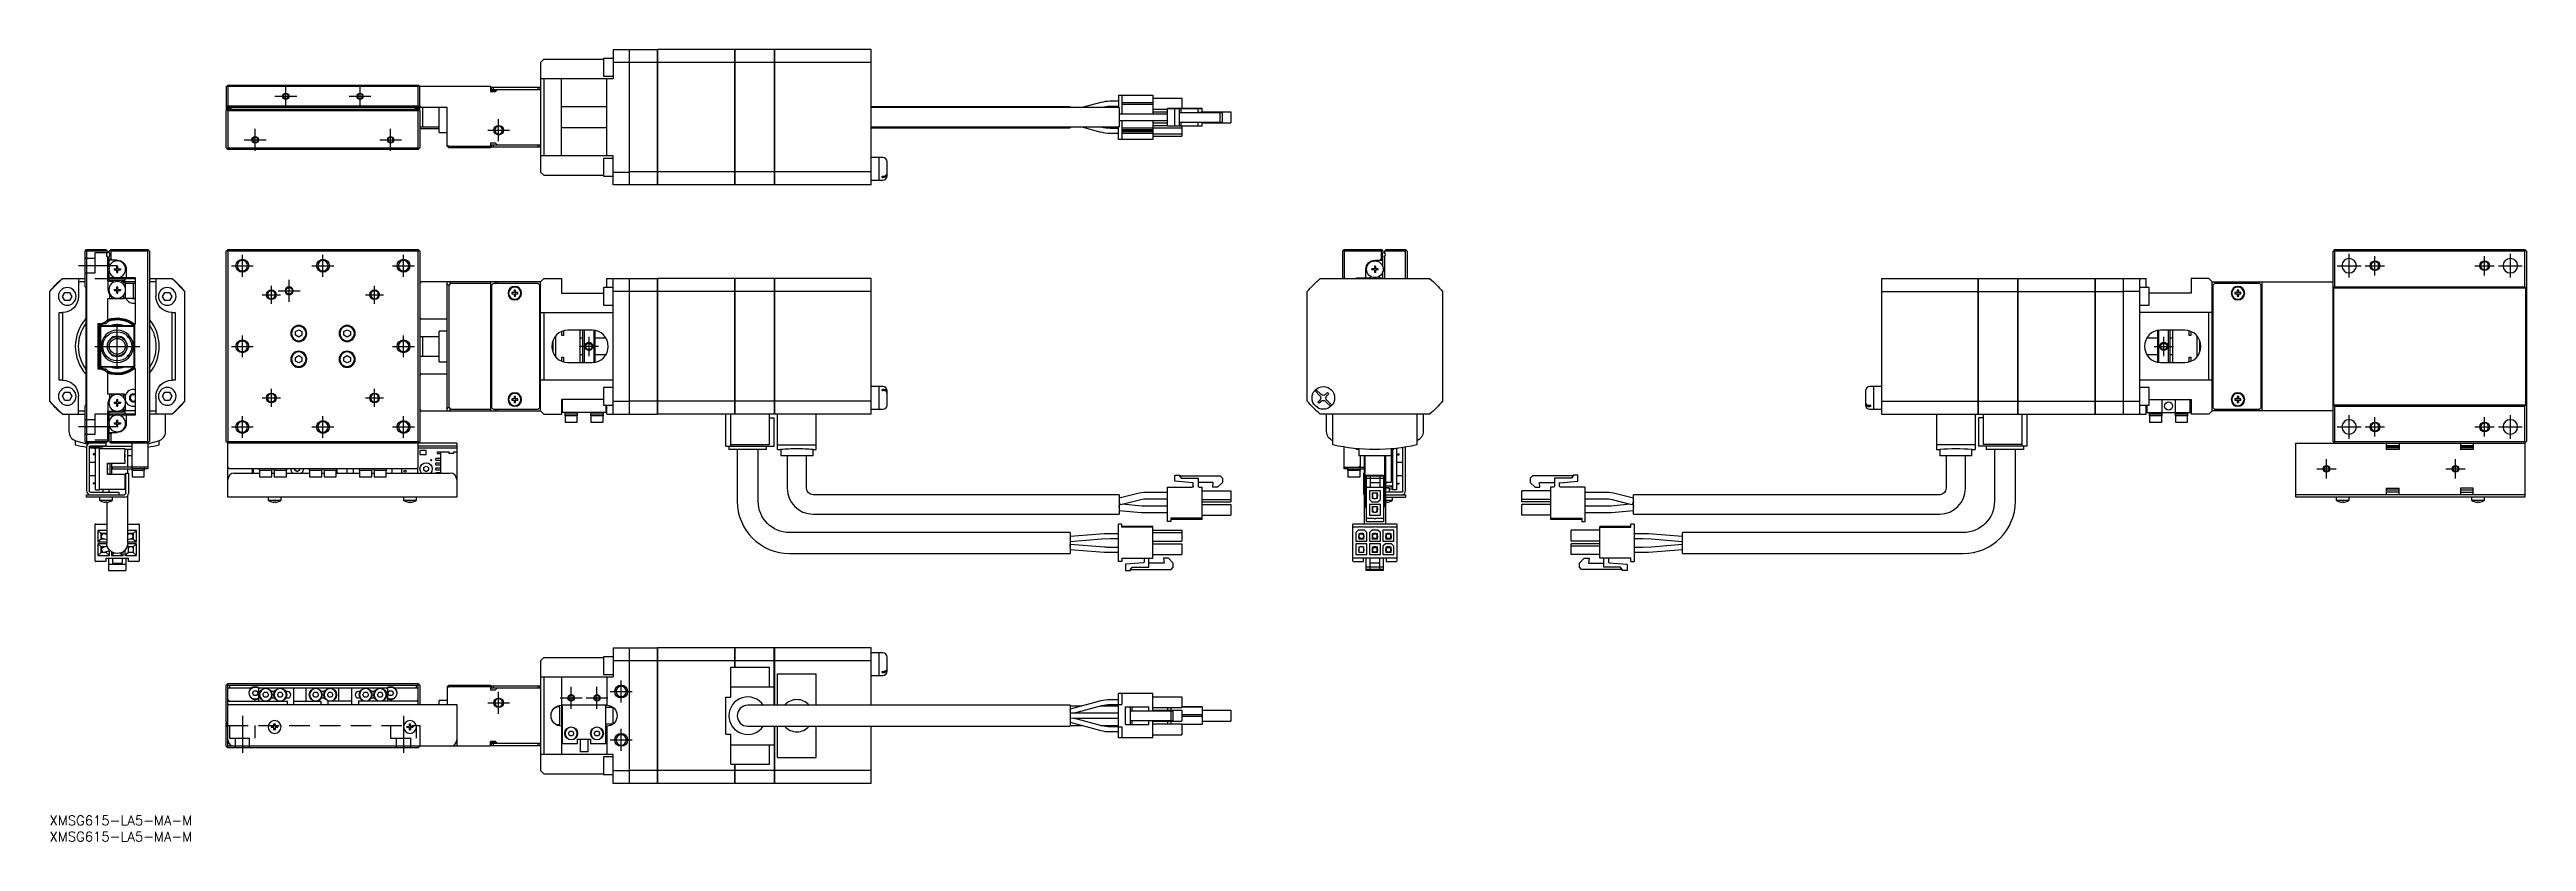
# Model space of a CAD drawing. Extents: x 0 to 768, y -8 to 238.
import ezdxf

# ---------------------------------------------------------------- set-up
doc = ezdxf.new("R2010")
doc.units = 0
doc.header["$LTSCALE"] = 0.5
doc.linetypes.add('CENTER', pattern=[50.8, 31.75, -6.35, 6.35, -6.35])
doc.linetypes.add('DASHED', pattern=[19.05, 12.7, -6.35])
for name, color, linetype in [('MSM_CENTER', 1, 'CENTER'), ('MSM_CONTINUOUS', 7, 'CONTINUOUS'), ('MSM_DASHED', 4, 'DASHED'), ('MSM_NARROW', 5, 'CONTINUOUS'), ('MSM_PART_NUMBER', 7, 'CONTINUOUS')]:
    doc.layers.add(name, color=color, linetype=linetype)
doc.styles.get("Standard").update_dxf_attribs({"font": 'txt.shx', "height": 1, "bigfont": 'bigfont.shx'})

# ---------------------------------------------------------------- blocks, each defined once
blk = doc.blocks.new('*U2')
at = {"layer": 'MSM_PART_NUMBER'}
blk.add_text('XMSG615-LA5-MA-M', height=3, dxfattribs=at).set_placement((0, -3))
blk = doc.blocks.new('*U3')
at = {"layer": 'MSM_PART_NUMBER'}
blk.add_text('XMSG615-LA5-MA-M', height=3, dxfattribs=at).set_placement((0, -8))

msp = doc.modelspace()

# ---------------------------------------------------------------- linework, layer by layer
at = {"layer": 'MSM_CENTER'}
for p, q in [((69.9, 223.08), (76.7, 223.08)), ((73.3, 219.68), (73.3, 226.48)), ((92.9, 223.08), (99.7, 223.08)), ((96.3, 219.68), (96.3, 226.48)), ((139.3, 209.18), (139.3, 215.98)), ((60.4, 209.58), (67.2, 209.58)), ((63.8, 206.18), (63.8, 212.98)), ((102.4, 209.58), (109.2, 209.58)), ((105.8, 206.18), (105.8, 212.98)), ((135.9, 212.58), (142.7, 212.58)), ((21, 170.54), (9, 170.54)), ((56.4, 170.54), (63.2, 170.54)), ((59.8, 167.14), (59.8, 173.94)), ((81.4, 170.54), (88.2, 170.54)), ((84.8, 167.14), (84.8, 173.94)), ((106.4, 170.54), (113.2, 170.54)), ((109.8, 167.14), (109.8, 173.94)), ((709.55, 170.54), (716.95, 170.54)), ((713.25, 166.84), (713.25, 174.24)), ((718.25, 170.54), (724.25, 170.54)), ((721.25, 167.54), (721.25, 173.54)), ((752.25, 170.54), (758.25, 170.54)), ((755.25, 167.54), (755.25, 173.54)), ((759.55, 170.54), (766.95, 170.54)), ((763.25, 166.84), (763.25, 174.24)), ((66, 161.54), (71.6, 161.54)), ((68.8, 158.74), (68.8, 164.34)), ((70.9, 162.74), (77.7, 162.74)), ((74.3, 159.34), (74.3, 166.14)), ((98, 161.54), (103.6, 161.54)), ((100.8, 158.74), (100.8, 164.34)), ((21, 138.54), (21, 152.54)), ((59.8, 142.14), (59.8, 148.94)), ((109.8, 142.14), (109.8, 148.94)), ((167.3, 148.54), (167.3, 142.54)), ((655.75, 142.54), (655.75, 148.54)), ((14, 145.54), (28, 145.54)), ((56.4, 145.54), (63.2, 145.54)), ((106.4, 145.54), (113.2, 145.54)), ((170.3, 145.54), (164.3, 145.54)), ((652.75, 145.54), (658.75, 145.54)), ((68.8, 126.74), (68.8, 132.34)), ((100.8, 126.74), (100.8, 132.34)), ((59.8, 117.14), (59.8, 123.94)), ((66, 129.54), (71.6, 129.54)), ((84.8, 117.14), (84.8, 123.94)), ((98, 129.54), (103.6, 129.54)), ((109.8, 117.14), (109.8, 123.94)), ((713.25, 116.84), (713.25, 124.24)), ((721.25, 117.54), (721.25, 123.54)), ((755.25, 117.54), (755.25, 123.54)), ((763.25, 116.84), (763.25, 124.24)), ((21, 120.54), (9, 120.54)), ((56.4, 120.54), (63.2, 120.54)), ((81.4, 120.54), (88.2, 120.54)), ((106.4, 120.54), (113.2, 120.54)), ((709.55, 120.54), (716.95, 120.54)), ((718.25, 120.54), (724.25, 120.54)), ((752.25, 120.54), (758.25, 120.54)), ((759.55, 120.54), (766.95, 120.54)), ((706.25, 104.54), (706.25, 110.54)), ((746.25, 104.54), (746.25, 110.54)), ((703.25, 107.54), (709.25, 107.54)), ((743.25, 107.54), (749.25, 107.54)), ((161.8, 33.1), (161.8, 39.9)), ((169.8, 33.1), (169.8, 39.9)), ((173.9, 38.5), (180.7, 38.5)), ((177.3, 35.1), (177.3, 41.9)), ((59.8, 31), (59.8, 19.5)), ((109.8, 31), (109.8, 19.5)), ((135.9, 35), (142.7, 35)), ((139.3, 31.6), (139.3, 38.4)), ((158.4, 36.5), (165.2, 36.5)), ((166.4, 36.5), (173.2, 36.5)), ((173.9, 23.5), (180.7, 23.5)), ((177.3, 20.1), (177.3, 26.9))]:
    msp.add_line(p, q, dxfattribs=at)
at = {"layer": 'MSM_CONTINUOUS'}
for p, q in [((153.3, 234.58), (152.3, 233.58)), ((152.3, 233.58), (152.3, 199.58)), ((153.3, 234.58), (171.8, 234.58)), ((171.8, 234.83), (171.8, 229.33)), ((174.8, 234.83), (171.8, 234.83)), ((174.8, 237.58), (174.8, 228.58)), ((174.8, 237.58), (188.5, 237.58)), ((179.8, 233.58), (174.8, 233.58)), ((179.8, 237.58), (179.8, 195.58)), ((188.5, 233.55), (179.8, 233.55)), ((188.5, 237.58), (188.5, 195.58)), ((188.55, 237.53), (188.5, 237.53)), ((188.55, 233.3), (188.5, 233.3)), ((212.5, 237.58), (188.55, 237.58)), ((188.55, 237.58), (188.55, 195.58)), ((212.5, 233.55), (188.55, 233.55)), ((212.5, 237.58), (212.5, 195.58)), ((212.55, 237.53), (212.5, 237.53)), ((212.55, 233.3), (212.5, 233.3)), ((224.8, 237.58), (212.55, 237.58)), ((212.55, 237.58), (212.55, 195.58)), ((224.8, 233.55), (212.55, 233.55)), ((224.8, 237.58), (224.8, 195.58)), ((224.85, 237.53), (224.8, 237.53)), ((224.85, 233.3), (224.8, 233.3)), ((224.85, 237.58), (224.85, 195.58)), ((254.8, 237.58), (224.85, 237.58)), ((254.8, 233.55), (224.85, 233.55)), ((254.8, 195.58), (254.8, 237.58)), ((54.8, 226.08), (55.05, 226.33)), ((54.8, 226.08), (54.8, 218.88)), ((55.3, 226.58), (55.05, 226.33)), ((55.05, 226.33), (55.3, 226.08)), ((55.3, 226.58), (114.3, 226.58)), ((114.3, 226.08), (55.3, 226.08)), ((55.3, 226.08), (55.3, 220.08)), ((114.8, 226.08), (114.3, 226.58)), ((114.3, 226.08), (114.55, 226.33)), ((114.3, 220.08), (114.3, 226.08)), ((114.8, 218.88), (114.8, 226.08)), ((136.8, 226.08), (114.8, 226.08)), ((136.8, 226.08), (136.8, 224.58)), ((138.55, 224.83), (136.8, 224.83)), ((136.8, 224.58), (138.3, 224.58)), ((137.1, 225.08), (137.1, 225.88)), ((137.1, 225.88), (152.1, 225.88)), ((152.3, 225.08), (137.1, 225.08)), ((137.6, 225.88), (137.6, 225.08)), ((138.8, 225.08), (138.3, 224.58)), ((151.6, 225.08), (151.6, 225.88)), ((152.1, 225.88), (152.1, 225.08)), ((152.3, 228.58), (174.8, 228.58)), ((153.3, 228.58), (153.3, 204.58)), ((158.8, 204.58), (158.8, 228.58)), ((171.8, 229.33), (174.8, 229.33)), ((172.8, 204.58), (172.8, 228.58)), ((331.55, 223.48), (342.25, 223.48)), ((331.55, 223.48), (331.55, 219.58)), ((332.55, 223.48), (332.55, 217.58)), ((342.25, 223.48), (342.25, 217.58)), ((55.3, 220.08), (54.8, 219.58)), ((123.3, 219.58), (54.8, 219.58)), ((54.8, 219.36), (56.2, 219.36)), ((54.8, 218.58), (55.3, 219.08)), ((54.9, 218.78), (54.8, 218.88)), ((54.8, 207.08), (54.8, 218.58)), ((54.9, 218.68), (54.9, 218.88)), ((55.05, 218.83), (55.3, 218.58)), ((55.9, 219.18), (55.2, 219.18)), ((55.3, 220.08), (114.3, 220.08)), ((55.3, 219.08), (114.3, 219.08)), ((55.3, 218.58), (55.3, 207.08)), ((114.3, 218.58), (55.3, 218.58)), ((56.2, 219.36), (56.2, 219.08)), ((114.8, 219.36), (113.4, 219.36)), ((113.4, 219.36), (113.4, 219.08)), ((114.4, 219.18), (113.7, 219.18)), ((114.8, 219.58), (114.3, 220.08)), ((114.55, 218.83), (114.3, 219.08)), ((114.3, 218.58), (114.55, 218.83)), ((114.3, 207.08), (114.3, 218.58)), ((114.55, 218.83), (114.8, 218.58)), ((114.8, 218.88), (114.7, 218.78)), ((114.7, 218.88), (114.7, 218.68)), ((115.3, 219.58), (114.8, 220.08)), ((114.8, 218.58), (114.8, 207.08)), ((115.8, 213.58), (115.8, 219.58)), ((120.8, 211.83), (120.8, 219.58)), ((123.3, 207.58), (123.3, 219.58)), ((172.8, 219.8), (158.8, 219.8)), ((316.55, 219.83), (254.8, 219.83)), ((331.8, 219.58), (254.8, 219.58)), ((316.55, 219.83), (316.55, 219.58)), ((326.04, 221.16), (320.18, 219.58)), ((325.97, 219.58), (326.43, 219.71)), ((331.55, 221.53), (328.91, 221.53)), ((328.91, 220.03), (331.55, 220.03)), ((331.8, 219.58), (331.8, 213.58)), ((338.18, 217.58), (331.8, 217.58)), ((338.7, 217.58), (331.8, 217.58)), ((331.8, 215.58), (338.18, 215.58)), ((342.25, 221.03), (332.55, 221.03)), ((342.25, 220.53), (332.55, 220.53)), ((332.55, 215.58), (332.55, 209.68)), ((339.44, 217.58), (338.18, 217.58)), ((338.18, 215.58), (339.44, 215.58)), ((338.89, 217.58), (338.7, 217.58)), ((346.8, 217.58), (338.89, 217.58)), ((346.8, 217.58), (339.44, 217.58)), ((339.44, 215.58), (346.8, 215.58)), ((342.25, 222.48), (351.15, 222.48)), ((342.25, 219.08), (346.8, 219.08)), ((342.25, 218.28), (346.8, 218.28)), ((342.25, 215.58), (342.25, 209.68)), ((346.8, 219.28), (354.45, 219.28)), ((347.8, 219.28), (346.8, 219.28)), ((346.8, 213.88), (346.8, 219.28)), ((357.5, 219.28), (347.8, 219.28)), ((349, 213.88), (349, 219.28)), ((349, 219.28), (350.5, 219.28)), ((354.56, 219.28), (349, 219.28)), ((350.5, 213.88), (350.5, 219.28)), ((350.5, 219.28), (351, 219.28)), ((350.5, 218.08), (351, 218.08)), ((350.5, 218.08), (363.1, 218.08)), ((351, 219.28), (356.25, 219.28)), ((351, 218.08), (351, 219.28)), ((351, 218.08), (356.25, 218.08)), ((351.15, 222.48), (351.15, 219.28)), ((354.45, 219.28), (354.75, 219.28)), ((354.75, 219.28), (354.56, 219.28)), ((356.25, 219.28), (356.55, 219.28)), ((356.25, 218.08), (356.25, 219.28)), ((360.93, 218.08), (356.25, 218.08)), ((356.55, 218.08), (356.25, 218.08)), ((356.55, 219.28), (357.5, 219.28)), ((357.5, 218.08), (357.5, 219.28)), ((357.5, 218.28), (366.4, 218.28)), ((357.5, 218.28), (366.4, 218.28)), ((357.5, 218.28), (366.4, 218.28)), ((360.8, 218.08), (360.93, 218.08)), ((362.3, 218.08), (360.8, 218.08)), ((363.8, 218.08), (362.3, 218.08)), ((363.1, 218.08), (363.8, 218.08)), ((363.1, 215.08), (363.1, 218.08)), ((363.8, 215.08), (363.8, 218.08)), ((366.4, 218.28), (366.4, 214.88)), ((114.8, 213.58), (120.8, 213.58)), ((114.8, 213.08), (120.8, 213.08)), ((120.8, 211.83), (123.3, 211.83)), ((123.3, 207.89), (123.91, 207.58)), ((123.8, 207.08), (123.3, 207.58)), ((123.91, 207.58), (136.8, 207.58)), ((123.91, 207.58), (124.41, 207.08)), ((138.3, 208.58), (136.8, 208.58)), ((136.8, 208.58), (136.8, 207.08)), ((137.1, 207.28), (137.1, 208.08)), ((137.1, 208.08), (152.3, 208.08)), ((137.6, 208.08), (137.6, 207.28)), ((138.3, 208.58), (138.8, 208.08)), ((151.6, 207.28), (151.6, 208.08)), ((152.1, 208.08), (152.1, 207.28)), ((158.8, 213.37), (172.8, 213.37)), ((254.8, 213.58), (331.8, 213.58)), ((254.8, 213.33), (316.55, 213.33)), ((316.55, 213.58), (316.55, 213.33)), ((320.18, 213.58), (326.03, 212.01)), ((326.42, 213.46), (325.97, 213.58)), ((331.55, 213.13), (328.92, 213.13)), ((328.92, 211.63), (331.55, 211.63)), ((331.55, 209.68), (331.55, 213.58)), ((342.25, 209.68), (331.55, 209.68)), ((342.25, 213.18), (332.55, 213.18)), ((342.25, 212.68), (332.55, 212.68)), ((342.25, 212.63), (332.55, 212.63)), ((342.25, 212.13), (332.55, 212.13)), ((342.25, 212.08), (332.55, 212.08)), ((342.25, 211.58), (332.55, 211.58)), ((342.25, 214.88), (346.8, 214.88)), ((342.25, 214.08), (346.8, 214.08)), ((342.25, 213.33), (351.15, 213.33)), ((342.25, 211.43), (351.15, 211.43)), ((342.25, 210.68), (351.15, 210.68)), ((346.8, 213.88), (349, 213.88)), ((349, 213.88), (350.5, 213.88)), ((350.5, 215.08), (363.1, 215.08)), ((350.5, 213.88), (351, 213.88)), ((351, 213.88), (351, 215.08)), ((351, 213.88), (356.25, 213.88)), ((351.15, 213.88), (351.15, 210.68)), ((356.25, 213.88), (356.25, 215.08)), ((356.25, 213.88), (356.55, 213.88)), ((356.55, 213.88), (357.5, 213.88)), ((357.5, 213.88), (357.5, 215.08)), ((357.5, 214.88), (366.4, 214.88)), ((363.1, 215.08), (363.8, 215.08)), ((55.05, 206.83), (54.8, 207.08)), ((55.3, 207.08), (55.05, 206.83)), ((55.05, 206.83), (55.3, 206.58)), ((55.3, 207.08), (114.3, 207.08)), ((114.3, 206.58), (55.3, 206.58)), ((114.55, 206.83), (114.3, 207.08)), ((114.3, 206.58), (114.8, 207.08)), ((136.8, 207.08), (123.8, 207.08)), ((152.1, 207.28), (137.1, 207.28)), ((174.8, 204.58), (152.3, 204.58)), ((171.8, 203.83), (171.8, 198.33)), ((174.8, 203.83), (171.8, 203.83)), ((174.8, 195.58), (174.8, 204.58)), ((188.55, 199.87), (188.5, 199.87)), ((212.55, 199.87), (212.5, 199.87)), ((224.85, 199.87), (224.8, 199.87)), ((257.3, 204.08), (254.8, 204.08)), ((257.3, 197.08), (257.3, 204.08)), ((257.35, 204.03), (257.3, 204.03)), ((257.35, 197.08), (257.35, 204.08)), ((258.5, 204.08), (257.35, 204.08)), ((259.8, 198.38), (259.8, 202.78)), ((152.3, 199.58), (153.3, 198.58)), ((153.3, 198.58), (171.8, 198.58)), ((171.8, 198.33), (174.8, 198.33)), ((174.8, 199.58), (179.8, 199.58)), ((188.5, 195.58), (174.8, 195.58)), ((188.5, 199.61), (179.8, 199.61)), ((188.55, 195.63), (188.5, 195.63)), ((212.5, 199.61), (188.55, 199.61)), ((212.5, 195.58), (188.55, 195.58)), ((212.55, 195.63), (212.5, 195.63)), ((224.8, 199.61), (212.55, 199.61)), ((224.8, 195.58), (212.55, 195.58)), ((224.85, 195.63), (224.8, 195.63)), ((254.8, 199.61), (224.85, 199.61)), ((254.8, 195.58), (224.85, 195.58)), ((254.8, 197.08), (257.3, 197.08)), ((257.3, 197.13), (257.35, 197.13)), ((257.35, 197.08), (258.5, 197.08)), ((258.3, 198.29), (258.5, 198.29)), ((258.3, 197.94), (258.3, 198.29)), ((258.3, 197.94), (258.5, 197.94)), ((11, 175.04), (11.5, 175.54)), ((11, 164.04), (11, 175.04)), ((11.5, 175.04), (11.25, 175.29)), ((11.5, 175.54), (17.5, 175.54)), ((11.5, 175.04), (11.5, 116.04)), ((18, 175.04), (11.5, 175.04)), ((17.5, 175.54), (18, 175.04)), ((18, 175.04), (18, 174.6)), ((18, 173.28), (18, 165.74)), ((18.5, 175.04), (19, 175.54)), ((18.5, 174.6), (18.5, 175.04)), ((18.5, 170.15), (18.5, 173.28)), ((21, 172.24), (18.5, 172.24)), ((19, 172.74), (18.65, 172.24)), ((19, 175.04), (18.75, 175.29)), ((19, 175.54), (30.5, 175.54)), ((30.5, 175.04), (19, 175.04)), ((19, 175.04), (19, 172.74)), ((19.5, 172.24), (19, 172.74)), ((20, 169.58), (20.8, 169.58)), ((20, 169.58), (20, 169.29)), ((20, 169.29), (20.8, 169.29)), ((20.53, 169.29), (20.53, 169.58)), ((20.85, 170.44), (21.15, 170.44)), ((20.85, 169.64), (20.85, 170.44)), ((21.15, 169.91), (20.85, 169.91)), ((20.85, 168.44), (20.85, 169.23)), ((21.15, 169.64), (21.15, 170.44)), ((21.15, 168.44), (21.15, 169.23)), ((21.21, 169.58), (22, 169.58)), ((21.21, 169.29), (22, 169.29)), ((21.47, 169.29), (21.47, 169.58)), ((22, 169.58), (22, 169.29)), ((23.8, 169.44), (23.8, 166.74)), ((30.5, 175.54), (31, 175.04)), ((30.75, 175.29), (30.5, 175.04)), ((30.5, 116.04), (30.5, 175.04)), ((31, 175.04), (31, 116.04)), ((55.3, 175.54), (54.8, 175.04)), ((54.8, 116.04), (54.8, 175.04)), ((55.05, 175.29), (55.3, 175.04)), ((55.3, 175.54), (114.3, 175.54)), ((55.3, 175.04), (55.3, 116.04)), ((114.3, 175.04), (55.3, 175.04)), ((114.55, 175.29), (114.3, 175.54)), ((114.3, 175.04), (114.55, 175.29)), ((114.3, 116.04), (114.3, 175.04)), ((114.8, 175.04), (114.55, 175.29)), ((114.8, 175.04), (114.8, 116.04)), ((401.08, 175.04), (401.58, 175.54)), ((401.08, 166.54), (401.08, 175.04)), ((401.58, 175.04), (401.33, 175.29)), ((401.58, 175.54), (413.08, 175.54)), ((401.58, 175.04), (401.58, 166.54)), ((413.08, 175.04), (401.58, 175.04)), ((408.28, 166.74), (408.28, 169.44)), ((410.08, 169.29), (410.08, 169.58)), ((410.88, 169.58), (410.08, 169.58)), ((410.88, 169.29), (410.08, 169.29)), ((410.61, 169.58), (410.61, 169.29)), ((411.23, 170.44), (410.94, 170.44)), ((410.94, 170.44), (410.94, 169.64)), ((411.23, 169.91), (410.94, 169.91)), ((410.94, 169.23), (410.94, 168.44)), ((411.08, 172.24), (413.58, 172.24)), ((411.23, 170.44), (411.23, 169.64)), ((411.23, 169.23), (411.23, 168.44)), ((412.08, 169.58), (411.29, 169.58)), ((412.08, 169.29), (411.29, 169.29)), ((411.55, 169.58), (411.55, 169.29)), ((412.08, 169.29), (412.08, 169.58)), ((413.08, 172.74), (412.58, 172.24)), ((413.08, 175.54), (413.58, 175.04)), ((413.33, 175.29), (413.08, 175.04)), ((413.08, 172.74), (413.08, 175.04)), ((413.43, 172.24), (413.08, 172.74)), ((413.58, 175.04), (413.58, 174.6)), ((413.58, 170.15), (413.58, 173.28)), ((414.08, 175.04), (414.58, 175.54)), ((420.58, 175.04), (414.08, 175.04)), ((414.08, 175.04), (414.08, 174.6)), ((414.08, 173.28), (414.08, 166.54)), ((414.58, 175.54), (420.58, 175.54)), ((420.58, 175.54), (421.08, 175.04)), ((420.83, 175.29), (420.58, 175.04)), ((420.58, 166.54), (420.58, 175.04)), ((421.08, 175.04), (421.08, 166.54)), ((708.75, 175.54), (708.25, 175.04)), ((708.25, 116.04), (708.25, 175.04)), ((708.5, 175.29), (708.75, 175.04)), ((708.75, 175.54), (767.75, 175.54)), ((708.75, 175.04), (708.75, 164.04)), ((767.75, 175.04), (708.75, 175.04)), ((768.25, 175.04), (767.75, 175.54)), ((767.75, 175.04), (768, 175.29)), ((767.75, 164.04), (767.75, 175.04)), ((768.25, 175.04), (768.25, 116.04)), ((4, 166.54), (0, 162.54)), ((0, 162.54), (0, 128.54)), ((4, 166.54), (11, 166.54)), ((4.06, 161.04), (4.78, 162.29)), ((4.78, 162.29), (6.22, 162.29)), ((6.22, 162.29), (6.94, 161.04)), ((9, 166.54), (9, 161.04)), ((11, 165.54), (9, 165.54)), ((11.35, 163.69), (11, 164.04)), ((11.35, 127.39), (11.35, 163.69)), ((18, 166.54), (26.7, 166.54)), ((18, 165.74), (19.45, 165.74)), ((18.22, 163.08), (18.22, 165.74)), ((18.5, 166.74), (18.5, 168.72)), ((19.45, 166.74), (18.5, 166.74)), ((18.5, 165.94), (18.5, 166.54)), ((23.5, 165.94), (18.5, 165.94)), ((18.7, 160.24), (18.7, 161.52)), ((19.62, 167.03), (19.45, 166.74)), ((19.58, 165.51), (19.45, 165.74)), ((19.58, 165.54), (19.57, 165.54)), ((20, 163.18), (20.8, 163.18)), ((20, 163.18), (20, 162.89)), ((20, 162.89), (20.8, 162.89)), ((20.53, 162.89), (20.53, 163.18)), ((20.85, 168.97), (21.15, 168.97)), ((20.85, 168.44), (21.15, 168.44)), ((20.85, 164.04), (21.15, 164.04)), ((20.85, 163.24), (20.85, 164.04)), ((21.15, 163.51), (20.85, 163.51)), ((20.85, 162.04), (20.85, 162.83)), ((20.85, 162.57), (21.15, 162.57)), ((20.85, 162.04), (21.15, 162.04)), ((21.15, 163.24), (21.15, 164.04)), ((21.15, 162.04), (21.15, 162.83)), ((21.21, 163.18), (22, 163.18)), ((21.21, 162.89), (22, 162.89)), ((21.47, 162.89), (21.47, 163.18)), ((22, 163.18), (22, 162.89)), ((22.55, 166.74), (22.38, 167.03)), ((22.55, 165.74), (22.42, 165.51)), ((22.43, 165.54), (22.42, 165.54)), ((26.7, 166.74), (22.55, 166.74)), ((22.55, 165.74), (23, 165.74)), ((23, 164.7), (23, 165.74)), ((23, 165.74), (23.5, 165.24)), ((23, 160.24), (23, 161.38)), ((26.7, 165.54), (23.2, 165.54)), ((23.5, 165.94), (23.5, 166.54)), ((23.5, 165.24), (23.5, 163.75)), ((26.7, 164.99), (23.5, 164.99)), ((23.5, 162.32), (23.5, 160.49)), ((26, 160.49), (26, 164.99)), ((26.7, 152.54), (26.7, 166.74)), ((31, 166.54), (38, 166.54)), ((33, 165.54), (31, 165.54)), ((33, 166.54), (33, 161.04)), ((35.06, 161.04), (35.78, 162.29)), ((35.78, 162.29), (37.22, 162.29)), ((37.22, 162.29), (37.94, 161.04)), ((42, 162.54), (38, 166.54)), ((42, 128.54), (42, 162.54)), ((114.8, 165.04), (115.3, 165.54)), ((152.3, 165.54), (114.8, 165.54)), ((123.3, 125.54), (123.3, 165.54)), ((123.8, 164.43), (123.3, 164.93)), ((124.41, 165.04), (123.8, 164.43)), ((123.8, 164.43), (123.8, 126.65)), ((123.91, 165.54), (124.41, 165.04)), ((136.8, 165.04), (124.41, 165.04)), ((136.8, 165.54), (136.8, 125.54)), ((137.6, 165.04), (137.1, 164.54)), ((137.1, 164.54), (137.1, 126.54)), ((151.6, 165.04), (137.6, 165.04)), ((138.3, 165.04), (138.3, 165.54)), ((138.8, 165.54), (138.8, 165.04)), ((144.06, 162.28), (143.38, 162.28)), ((143.38, 161.8), (144.06, 161.8)), ((144.06, 162.96), (144.06, 162.28)), ((144.06, 161.8), (144.06, 161.12)), ((144.54, 162.28), (144.54, 162.96)), ((145.22, 162.28), (144.54, 162.28)), ((144.54, 161.12), (144.54, 161.8)), ((144.54, 161.8), (145.22, 161.8)), ((152.1, 164.54), (151.6, 165.04)), ((152.1, 126.54), (152.1, 164.54)), ((153.3, 166.54), (152.3, 165.54)), ((152.3, 125.54), (152.3, 165.54)), ((153.3, 166.54), (158.8, 166.54)), ((158.8, 166.54), (158.8, 162.04)), ((158.8, 162.04), (171.8, 162.04)), ((171.8, 163.79), (171.8, 158.29)), ((174.8, 163.79), (171.8, 163.79)), ((172.8, 163.79), (172.8, 166.54)), ((172.8, 166.54), (188.5, 166.54)), ((174.8, 124.54), (174.8, 166.54)), ((179.8, 162.54), (174.8, 162.54)), ((179.8, 166.54), (179.8, 124.54)), ((188.5, 162.51), (179.8, 162.51)), ((188.5, 166.54), (188.5, 124.54)), ((188.55, 166.49), (188.5, 166.49)), ((188.55, 162.25), (188.5, 162.25)), ((188.55, 166.54), (188.55, 124.54)), ((212.5, 166.54), (188.55, 166.54)), ((212.5, 162.51), (188.55, 162.51)), ((212.5, 166.54), (212.5, 124.54)), ((212.55, 166.49), (212.5, 166.49)), ((212.55, 162.25), (212.5, 162.25)), ((212.55, 166.54), (212.55, 124.54)), ((224.8, 166.54), (212.55, 166.54)), ((224.8, 162.51), (212.55, 162.51)), ((224.8, 166.54), (224.8, 124.54)), ((224.85, 166.49), (224.8, 166.49)), ((224.85, 162.25), (224.8, 162.25)), ((224.85, 166.54), (224.85, 124.54)), ((254.8, 166.54), (224.85, 166.54)), ((254.8, 162.51), (224.85, 162.51)), ((254.8, 124.54), (254.8, 166.54)), ((390.21, 162.67), (390.08, 162.54)), ((390.08, 128.57), (390.08, 162.51)), ((394.08, 166.54), (393.95, 166.41)), ((394.11, 166.54), (428.05, 166.54)), ((405.38, 166.74), (409.53, 166.74)), ((405.38, 166.54), (405.38, 166.74)), ((409.53, 166.74), (409.7, 167.03)), ((410.94, 168.97), (411.23, 168.97)), ((411.23, 168.44), (410.94, 168.44)), ((412.46, 167.03), (412.63, 166.74)), ((412.63, 166.74), (413.58, 166.74)), ((413.58, 166.74), (413.58, 168.72)), ((428.21, 166.41), (428.08, 166.54)), ((432.08, 162.54), (431.95, 162.67)), ((432.08, 162.51), (432.08, 128.57)), ((568.25, 166.54), (568.25, 124.54)), ((568.25, 166.54), (598.2, 166.54)), ((568.25, 162.51), (598.2, 162.51)), ((598.2, 124.54), (598.2, 166.54)), ((598.2, 166.49), (598.25, 166.49)), ((598.2, 162.25), (598.25, 162.25)), ((598.25, 166.54), (610.5, 166.54)), ((598.25, 124.54), (598.25, 166.54)), ((598.25, 162.51), (610.5, 162.51)), ((610.5, 124.54), (610.5, 166.54)), ((610.5, 166.49), (610.55, 166.49)), ((610.5, 162.25), (610.55, 162.25)), ((610.55, 166.54), (634.5, 166.54)), ((610.55, 124.54), (610.55, 166.54)), ((610.55, 162.51), (634.5, 162.51)), ((634.5, 124.54), (634.5, 166.54)), ((634.5, 166.49), (634.55, 166.49)), ((634.5, 162.25), (634.55, 162.25)), ((634.55, 124.54), (634.55, 166.54)), ((634.55, 166.54), (650.25, 166.54)), ((634.55, 162.51), (643.25, 162.51)), ((643.25, 124.54), (643.25, 166.54)), ((648.25, 162.54), (643.25, 162.54)), ((648.25, 166.54), (648.25, 124.54)), ((651.25, 163.79), (648.25, 163.79)), ((650.25, 163.79), (650.25, 166.54)), ((651.25, 158.29), (651.25, 163.79)), ((664.25, 162.04), (651.25, 162.04)), ((664.25, 166.54), (664.25, 162.04)), ((669.75, 166.54), (664.25, 166.54)), ((670.75, 165.54), (669.75, 166.54)), ((670.75, 125.54), (670.75, 165.54)), ((670.75, 165.54), (708.25, 165.54)), ((671.45, 165.04), (670.95, 164.54)), ((670.95, 164.54), (670.95, 126.54)), ((685.45, 165.04), (671.45, 165.04)), ((678.51, 162.28), (677.83, 162.28)), ((677.83, 161.8), (678.51, 161.8)), ((678.51, 162.96), (678.51, 162.28)), ((678.51, 161.8), (678.51, 161.12)), ((678.99, 162.28), (678.99, 162.96)), ((679.67, 162.28), (678.99, 162.28)), ((678.99, 161.12), (678.99, 161.8)), ((678.99, 161.8), (679.67, 161.8)), ((684.25, 165.04), (684.25, 165.54)), ((684.75, 165.04), (684.75, 165.54)), ((685.95, 164.54), (685.45, 165.04)), ((685.95, 126.54), (685.95, 164.54)), ((686.25, 125.54), (686.25, 165.54)), ((708.75, 164.04), (708.4, 163.69)), ((708.4, 163.69), (708.4, 127.39)), ((708.4, 163.69), (768.1, 163.69)), ((708.75, 164.04), (767.75, 164.04)), ((768.1, 163.69), (767.75, 164.04)), ((768.1, 127.39), (768.1, 163.69)), ((3, 135.04), (3, 156.04)), ((3, 156.04), (4, 156.04)), ((4, 156.04), (4, 135.04)), ((4.78, 159.79), (4.06, 161.04)), ((6.22, 159.79), (4.78, 159.79)), ((6.94, 161.04), (6.22, 159.79)), ((16.79, 152.54), (18, 153.74)), ((23, 160.24), (18, 160.24)), ((18, 160.24), (18, 153.04)), ((19.2, 160.96), (19.2, 160.24)), ((23.5, 160.74), (23, 160.24)), ((23.5, 160.49), (26.7, 160.49)), ((35.78, 159.79), (35.06, 161.04)), ((37.22, 159.79), (35.78, 159.79)), ((37.94, 161.04), (37.22, 159.79)), ((38, 135.04), (38, 156.04)), ((38, 156.04), (39, 156.04)), ((39, 156.04), (39, 135.04)), ((115.3, 154.02), (114.8, 154.52)), ((123.3, 154.02), (115.3, 154.02)), ((137.1, 155.54), (136.8, 155.54)), ((136.8, 153.79), (137.1, 153.79)), ((152.3, 155.54), (152.1, 155.54)), ((152.3, 156.04), (174.8, 156.04)), ((153.3, 156.04), (153.3, 135.04)), ((171.8, 158.29), (174.8, 158.29)), ((648.25, 158.29), (651.25, 158.29)), ((670.75, 156.04), (648.25, 156.04)), ((669.75, 135.04), (669.75, 156.04)), ((670.95, 160.04), (670.75, 160.04)), ((670.95, 155.54), (670.75, 155.54)), ((685.95, 160.04), (686.25, 160.04)), ((686.25, 159.29), (685.95, 159.29)), ((685.95, 153.79), (686.25, 153.79)), ((17.5, 152.54), (15, 152.54)), ((15, 152.54), (15, 138.54)), ((15.5, 151.24), (16.3, 152.04)), ((15.5, 139.84), (15.5, 151.24)), ((15.8, 151.54), (15.8, 139.54)), ((26, 151.74), (16, 151.74)), ((16.3, 152.04), (25.7, 152.04)), ((18, 153.04), (17.5, 152.54)), ((24.2, 148.51), (24.2, 148.7)), ((24.2, 148.51), (24.42, 148.29)), ((24.42, 148.46), (24.42, 148.29)), ((24.42, 148.29), (24.56, 148.29)), ((24.56, 148.29), (24.56, 148.29)), ((25.7, 152.04), (26.5, 151.24)), ((26.2, 139.54), (26.2, 151.54)), ((26.5, 138.54), (26.5, 152.54)), ((26.5, 152.54), (26.7, 152.54)), ((76.3, 150.11), (77.3, 150.69)), ((76.3, 148.96), (76.3, 150.11)), ((77.3, 148.38), (76.3, 148.96)), ((77.3, 150.69), (78.3, 150.11)), ((78.3, 148.96), (77.3, 148.38)), ((78.3, 150.11), (78.3, 148.96)), ((91.3, 150.11), (92.3, 150.69)), ((91.3, 148.96), (91.3, 150.11)), ((92.3, 148.38), (91.3, 148.96)), ((92.3, 150.69), (93.3, 150.11)), ((93.3, 148.96), (92.3, 148.38)), ((93.3, 150.11), (93.3, 148.96)), ((120.8, 148.54), (114.8, 148.54)), ((115.8, 142.54), (115.8, 148.54)), ((120.8, 140.79), (120.8, 150.29)), ((123.3, 150.29), (120.8, 150.29)), ((137, 150.54), (136.8, 150.34)), ((137, 150.54), (137, 140.54)), ((137.1, 150.54), (137, 150.54)), ((152.3, 153.04), (152.1, 153.04)), ((156.1, 146.79), (155.96, 146.79)), ((156.1, 147.24), (156.1, 143.83)), ((156.9, 148.67), (156.9, 142.41)), ((158.9, 148.87), (158.9, 150.16)), ((159.4, 148.89), (158.9, 148.89)), ((159.4, 148.87), (158.9, 148.87)), ((159.4, 150.34), (159.4, 148.87)), ((168.3, 150.54), (160.8, 150.54)), ((164.6, 140.54), (164.6, 150.54)), ((165.3, 148.04), (164.6, 148.04)), ((165.3, 150.54), (165.3, 140.54)), ((165.8, 150.54), (165.8, 140.54)), ((168.9, 140.57), (168.9, 150.5)), ((169.1, 150.47), (169.1, 140.6)), ((172.63, 148.04), (169.1, 148.04)), ((653.95, 148.04), (650.42, 148.04)), ((653.95, 140.6), (653.95, 150.47)), ((654.15, 150.5), (654.15, 140.57)), ((662.25, 150.54), (654.75, 150.54)), ((657.25, 140.54), (657.25, 150.54)), ((657.75, 140.54), (657.75, 150.54)), ((658.45, 148.04), (657.75, 148.04)), ((658.45, 150.54), (658.45, 140.54)), ((663.65, 148.87), (663.65, 150.34)), ((664.15, 148.89), (663.65, 148.89)), ((664.15, 148.87), (663.65, 148.87)), ((664.15, 150.16), (664.15, 148.87)), ((666.15, 142.41), (666.15, 148.67)), ((666.95, 143.83), (666.95, 147.24)), ((667.09, 146.79), (666.95, 146.79)), ((670.95, 153.04), (670.75, 153.04)), ((686.05, 150.54), (685.95, 150.54)), ((686.05, 140.54), (686.05, 150.54)), ((686.25, 150.34), (686.05, 150.54)), ((15, 138.54), (17.5, 138.54)), ((15.8, 139.54), (15.5, 139.84)), ((15.8, 139.54), (16, 139.34)), ((16, 139.34), (26, 139.34)), ((16.3, 139.04), (16, 139.34)), ((25.7, 139.04), (16.3, 139.04)), ((18, 137.33), (16.79, 138.54)), ((17.5, 138.54), (18, 138.04)), ((18.03, 144.48), (18.03, 144.47)), ((19.56, 142.74), (19.62, 142.74)), ((19.69, 142.67), (19.62, 142.74)), ((22.37, 142.74), (22.31, 142.67)), ((22.37, 142.74), (22.44, 142.74)), ((23.96, 144.47), (23.96, 144.47)), ((24.42, 142.79), (24.2, 142.56)), ((24.2, 142.37), (24.2, 142.56)), ((24.42, 142.79), (24.42, 142.62)), ((24.56, 142.79), (24.42, 142.79)), ((24.56, 142.79), (24.56, 142.79)), ((26, 139.34), (25.7, 139.04)), ((26, 139.34), (26.2, 139.54)), ((26.5, 139.84), (26.2, 139.54)), ((26.7, 138.54), (26.5, 138.54)), ((26.7, 124.34), (26.7, 138.54)), ((76.3, 142.11), (77.3, 142.69)), ((76.3, 140.96), (76.3, 142.11)), ((77.3, 140.38), (76.3, 140.96)), ((77.3, 142.69), (78.3, 142.11)), ((78.3, 140.96), (77.3, 140.38)), ((78.3, 142.11), (78.3, 140.96)), ((91.3, 142.11), (92.3, 142.69)), ((91.3, 140.96), (91.3, 142.11)), ((92.3, 140.38), (91.3, 140.96)), ((92.3, 142.69), (93.3, 142.11)), ((93.3, 140.96), (92.3, 140.38)), ((93.3, 142.11), (93.3, 140.96)), ((114.8, 142.54), (120.8, 142.54)), ((120.8, 140.79), (123.3, 140.79)), ((136.8, 140.74), (137, 140.54)), ((137, 140.54), (137.1, 140.54)), ((155.96, 144.29), (156.1, 144.29)), ((158.9, 140.91), (158.9, 142.2)), ((158.9, 142.2), (159.4, 142.2)), ((158.9, 142.19), (159.4, 142.19)), ((159.4, 142.2), (159.4, 140.74)), ((160.8, 140.54), (168.3, 140.54)), ((164.6, 143.04), (165.3, 143.04)), ((169.1, 143.04), (172.63, 143.04)), ((650.42, 143.04), (653.95, 143.04)), ((654.75, 140.54), (662.25, 140.54)), ((657.75, 143.04), (658.45, 143.04)), ((663.65, 142.2), (664.15, 142.2)), ((663.65, 140.74), (663.65, 142.2)), ((663.65, 142.19), (664.15, 142.19)), ((664.15, 142.2), (664.15, 140.91)), ((666.95, 144.29), (667.09, 144.29)), ((685.95, 140.54), (686.05, 140.54)), ((686.05, 140.54), (686.25, 140.74)), ((4, 135.04), (3, 135.04)), ((4.06, 130.04), (4.78, 131.29)), ((4.78, 131.29), (6.22, 131.29)), ((6.22, 131.29), (6.94, 130.04)), ((18, 138.04), (18, 130.84)), ((18, 130.84), (23, 130.84)), ((18.7, 129.55), (18.7, 130.84)), ((19.2, 130.84), (19.2, 130.12)), ((23, 129.7), (23, 130.84)), ((23, 130.84), (23.5, 130.34)), ((35.06, 130.04), (35.78, 131.29)), ((35.78, 131.29), (37.22, 131.29)), ((37.22, 131.29), (37.94, 130.04)), ((39, 135.04), (38, 135.04)), ((114.8, 136.55), (115.3, 137.05)), ((115.3, 137.05), (123.3, 137.05)), ((137.1, 137.29), (136.8, 137.29)), ((136.8, 135.54), (137.1, 135.54)), ((152.1, 138.04), (152.3, 138.04)), ((152.1, 135.54), (152.3, 135.54)), ((174.8, 135.04), (152.3, 135.04)), ((171.8, 132.79), (171.8, 127.29)), ((174.8, 132.79), (171.8, 132.79)), ((257.3, 133.04), (254.8, 133.04)), ((257.3, 126.04), (257.3, 133.04)), ((257.35, 132.99), (257.3, 132.99)), ((258.5, 133.04), (257.35, 133.04)), ((257.35, 126.04), (257.35, 133.04)), ((258.3, 132.18), (258.5, 132.18)), ((258.3, 131.83), (258.3, 132.18)), ((258.3, 131.83), (258.5, 131.83)), ((259.8, 127.34), (259.8, 131.74)), ((394.02, 130.24), (392.43, 131.83)), ((392.79, 132.18), (394.37, 130.6)), ((395.79, 130.6), (396.39, 131.2)), ((396.74, 130.85), (396.14, 130.24)), ((396.39, 131.2), (396.74, 130.85)), ((563.25, 131.74), (563.25, 127.34)), ((565.7, 133.04), (564.55, 133.04)), ((565.7, 133.04), (565.7, 126.04)), ((565.75, 132.99), (565.7, 132.99)), ((568.25, 133.04), (565.75, 133.04)), ((565.75, 133.04), (565.75, 126.04)), ((670.75, 135.04), (648.25, 135.04)), ((651.25, 132.79), (648.25, 132.79)), ((651.25, 127.29), (651.25, 132.79)), ((670.75, 138.04), (670.95, 138.04)), ((670.75, 135.54), (670.95, 135.54)), ((670.75, 131.04), (670.95, 131.04)), ((686.25, 137.29), (685.95, 137.29)), ((685.95, 131.79), (686.25, 131.79)), ((686.25, 131.04), (685.95, 131.04)), ((0, 128.54), (4, 124.54)), ((4, 124.54), (11, 124.54)), ((4.78, 128.79), (4.06, 130.04)), ((6.22, 128.79), (4.78, 128.79)), ((6, 124.54), (6, 119.12)), ((6.94, 130.04), (6.22, 128.79)), ((9, 124.54), (9, 130.04)), ((9, 125.54), (11, 125.54)), ((11, 127.04), (11.35, 127.39)), ((11, 116.04), (11, 127.04)), ((19.45, 125.34), (18, 125.34)), ((18, 125.34), (18, 116.04)), ((26.7, 124.54), (18, 124.54)), ((18.22, 125.34), (18.22, 127.99)), ((23.5, 125.14), (18.5, 125.14)), ((18.5, 124.54), (18.5, 125.14)), ((18.5, 124.34), (19.45, 124.34)), ((18.5, 122.35), (18.5, 124.34)), ((19.45, 125.34), (19.58, 125.56)), ((19.45, 124.34), (19.62, 124.04)), ((19.58, 125.54), (19.57, 125.54)), ((20, 128.18), (20.8, 128.18)), ((20, 128.18), (20, 127.89)), ((20, 127.89), (20.8, 127.89)), ((20.53, 127.89), (20.53, 128.18)), ((20.85, 129.04), (21.15, 129.04)), ((20.85, 128.24), (20.85, 129.04)), ((21.15, 128.51), (20.85, 128.51)), ((20.85, 127.04), (20.85, 127.83)), ((20.85, 127.57), (21.15, 127.57)), ((20.85, 127.04), (21.15, 127.04)), ((21.15, 128.24), (21.15, 129.04)), ((21.15, 127.04), (21.15, 127.83)), ((21.21, 128.18), (22, 128.18)), ((21.21, 127.89), (22, 127.89)), ((21.47, 127.89), (21.47, 128.18)), ((22, 128.18), (22, 127.89)), ((22.38, 124.04), (22.55, 124.34)), ((22.42, 125.56), (22.55, 125.34)), ((22.43, 125.54), (22.42, 125.54)), ((23, 125.34), (22.55, 125.34)), ((22.55, 124.34), (26.7, 124.34)), ((23, 125.34), (23, 126.38)), ((23.5, 125.84), (23, 125.34)), ((26.7, 125.54), (23.2, 125.54)), ((23.5, 130.34), (23.5, 128.75)), ((23.5, 127.32), (23.5, 125.84)), ((23.5, 124.54), (23.5, 125.14)), ((23.8, 124.34), (23.8, 121.64)), ((31, 125.54), (33, 125.54)), ((38, 124.54), (31, 124.54)), ((33, 130.04), (33, 124.54)), ((35.78, 128.79), (35.06, 130.04)), ((37.22, 128.79), (35.78, 128.79)), ((36, 119.12), (36, 124.54)), ((37.94, 130.04), (37.22, 128.79)), ((38, 124.54), (42, 128.54)), ((115.3, 125.54), (114.8, 126.04)), ((114.8, 125.54), (152.3, 125.54)), ((123.3, 126.15), (123.8, 126.65)), ((123.8, 126.65), (124.41, 126.04)), ((124.41, 126.04), (123.91, 125.54)), ((124.41, 126.04), (136.8, 126.04)), ((137.1, 126.54), (137.6, 126.04)), ((137.6, 126.04), (151.6, 126.04)), ((138.3, 125.54), (138.3, 126.04)), ((138.8, 126.04), (138.8, 125.54)), ((144.06, 129.28), (143.38, 129.28)), ((143.38, 128.8), (144.06, 128.8)), ((144.06, 129.96), (144.06, 129.28)), ((144.06, 128.8), (144.06, 128.12)), ((144.54, 129.28), (144.54, 129.96)), ((145.22, 129.28), (144.54, 129.28)), ((144.54, 128.8), (145.22, 128.8)), ((144.54, 128.12), (144.54, 128.8)), ((151.6, 126.04), (152.1, 126.54)), ((152.3, 125.54), (153.3, 124.54)), ((153.3, 124.54), (158.8, 124.54)), ((171.8, 129.04), (158.8, 129.04)), ((158.8, 129.04), (158.8, 124.54)), ((159.1, 125.04), (159.1, 129.04)), ((172.5, 125.04), (159.1, 125.04)), ((159.8, 125.04), (159.8, 124.04)), ((163.8, 124.54), (159.8, 124.54)), ((163.8, 124.04), (159.8, 124.04)), ((159.9, 124.04), (159.9, 122.04)), ((163.7, 122.04), (163.7, 124.04)), ((163.8, 124.04), (163.8, 125.04)), ((167.8, 125.04), (167.8, 124.04)), ((171.8, 124.54), (167.8, 124.54)), ((171.8, 124.04), (167.8, 124.04)), ((167.9, 124.04), (167.9, 122.04)), ((171.7, 122.04), (171.7, 124.04)), ((171.8, 127.29), (174.8, 127.29)), ((171.8, 124.04), (171.8, 125.04)), ((172.5, 127.29), (172.5, 125.04)), ((172.8, 124.54), (172.8, 127.29)), ((172.8, 124.54), (188.5, 124.54)), ((174.8, 128.54), (179.8, 128.54)), ((188.5, 128.57), (179.8, 128.57)), ((188.55, 128.82), (188.5, 128.82)), ((188.55, 124.59), (188.5, 124.59)), ((212.5, 128.57), (188.55, 128.57)), ((224.8, 124.54), (188.55, 124.54)), ((209.8, 114.54), (209.8, 124.54)), ((211.3, 114.54), (211.3, 124.54)), ((212.55, 128.82), (212.5, 128.82)), ((212.55, 124.59), (212.5, 124.59)), ((224.8, 128.57), (212.55, 128.57)), ((223.3, 115.14), (223.3, 124.54)), ((223.3, 123.34), (224.8, 123.34)), ((224.85, 128.82), (224.8, 128.82)), ((224.85, 124.59), (224.8, 124.59)), ((224.8, 114.54), (224.8, 123.34)), ((254.8, 128.57), (224.85, 128.57)), ((254.8, 124.54), (224.85, 124.54)), ((225.8, 113.54), (225.8, 124.54)), ((237.8, 113.54), (237.8, 124.54)), ((254.8, 126.04), (257.3, 126.04)), ((257.3, 126.09), (257.35, 126.09)), ((257.35, 126.04), (258.5, 126.04)), ((390.08, 128.54), (390.21, 128.41)), ((393.42, 128.23), (394.02, 128.83)), ((393.77, 127.88), (393.42, 128.23)), ((394.37, 128.48), (393.77, 127.88)), ((393.95, 124.67), (394.08, 124.54)), ((428.05, 124.54), (394.11, 124.54)), ((397.37, 126.89), (395.79, 128.48)), ((396.08, 119.12), (396.08, 124.54)), ((396.14, 128.83), (397.73, 127.25)), ((398.08, 114.97), (398.08, 124.54)), ((424.08, 124.54), (424.08, 114.97)), ((426.08, 124.54), (426.08, 119.12)), ((428.08, 124.54), (428.21, 124.67)), ((431.95, 128.41), (432.08, 128.54)), ((564.75, 127.25), (564.55, 127.25)), ((564.75, 126.89), (564.55, 126.89)), ((564.55, 126.04), (565.7, 126.04)), ((564.75, 127.25), (564.75, 126.89)), ((565.7, 126.09), (565.75, 126.09)), ((565.75, 126.04), (568.25, 126.04)), ((568.25, 128.57), (598.2, 128.57)), ((568.25, 124.54), (598.2, 124.54)), ((585.25, 124.54), (585.25, 113.54)), ((597.25, 124.54), (597.25, 113.54)), ((598.2, 128.82), (598.25, 128.82)), ((598.2, 124.59), (598.25, 124.59)), ((598.25, 128.57), (610.5, 128.57)), ((598.25, 124.54), (634.5, 124.54)), ((599.75, 123.34), (598.25, 123.34)), ((598.25, 123.34), (598.25, 114.54)), ((599.75, 124.54), (599.75, 115.14)), ((610.5, 128.82), (610.55, 128.82)), ((610.5, 124.59), (610.55, 124.59)), ((610.55, 128.57), (634.5, 128.57)), ((611.75, 124.54), (611.75, 114.54)), ((613.25, 124.54), (613.25, 114.54)), ((634.5, 128.82), (634.55, 128.82)), ((634.5, 124.59), (634.55, 124.59)), ((634.55, 128.57), (643.25, 128.57)), ((634.55, 124.54), (650.25, 124.54)), ((643.25, 128.54), (648.25, 128.54)), ((648.25, 127.29), (651.25, 127.29)), ((650.25, 124.54), (650.25, 127.29)), ((650.55, 127.29), (650.55, 125.04)), ((650.55, 125.04), (663.95, 125.04)), ((651.25, 129.04), (664.25, 129.04)), ((651.25, 125.04), (651.25, 124.04)), ((655.25, 124.54), (651.25, 124.54)), ((655.25, 124.04), (651.25, 124.04)), ((651.35, 124.04), (651.35, 122.04)), ((655.15, 122.04), (655.15, 124.04)), ((655.25, 124.04), (655.25, 129.04)), ((659.25, 129.04), (659.25, 124.04)), ((663.25, 124.54), (659.25, 124.54)), ((663.25, 124.04), (659.25, 124.04)), ((659.35, 124.04), (659.35, 122.04)), ((663.15, 122.04), (663.15, 124.04)), ((663.25, 124.04), (663.25, 125.04)), ((663.95, 125.04), (663.95, 129.04)), ((664.25, 129.04), (664.25, 124.54)), ((669.75, 124.54), (664.25, 124.54)), ((669.75, 124.54), (670.75, 125.54)), ((708.25, 125.54), (670.75, 125.54)), ((670.95, 126.54), (671.45, 126.04)), ((671.45, 126.04), (685.45, 126.04)), ((678.51, 129.28), (677.83, 129.28)), ((677.83, 128.8), (678.51, 128.8)), ((678.51, 129.96), (678.51, 129.28)), ((678.51, 128.8), (678.51, 128.12)), ((678.99, 129.28), (678.99, 129.96)), ((679.67, 129.28), (678.99, 129.28)), ((678.99, 128.12), (678.99, 128.8)), ((678.99, 128.8), (679.67, 128.8)), ((684.25, 125.54), (684.25, 126.04)), ((684.75, 125.54), (684.75, 126.04)), ((685.45, 126.04), (685.95, 126.54)), ((708.4, 127.39), (708.75, 127.04)), ((708.4, 127.39), (768.1, 127.39)), ((708.75, 127.04), (708.75, 116.04)), ((708.75, 127.04), (767.75, 127.04)), ((767.75, 127.04), (768.1, 127.39)), ((767.75, 116.04), (767.75, 127.04)), ((8, 116.29), (8, 114.97)), ((8.17, 116.23), (11.85, 115.18)), ((11.25, 115.79), (11, 116.04)), ((11.25, 115.79), (11.5, 116.04)), ((11.5, 115.54), (11.25, 115.79)), ((11.5, 116.04), (18, 116.04)), ((17.5, 115.54), (11.5, 115.54)), ((18, 116.04), (17.5, 115.54)), ((17.5, 115.54), (17.5, 114.74)), ((18.5, 116.04), (18.5, 120.92)), ((18.5, 118.84), (21, 118.84)), ((19, 115.54), (18.5, 116.04)), ((18.65, 118.84), (19, 118.34)), ((18.75, 115.79), (19, 116.04)), ((19, 118.34), (19.5, 118.84)), ((19, 118.34), (19, 116.04)), ((19, 116.04), (30.5, 116.04)), ((30.5, 115.54), (19, 115.54)), ((20, 121.78), (20.8, 121.78)), ((20, 121.78), (20, 121.49)), ((20, 121.49), (20.8, 121.49)), ((20.53, 121.49), (20.53, 121.78)), ((20.85, 122.64), (21.15, 122.64)), ((20.85, 121.84), (20.85, 122.64)), ((21.15, 122.11), (20.85, 122.11)), ((20.85, 120.64), (20.85, 121.43)), ((20.85, 121.17), (21.15, 121.17)), ((20.85, 120.64), (21.15, 120.64)), ((21.15, 121.84), (21.15, 122.64)), ((21.15, 120.64), (21.15, 121.43)), ((21.21, 121.78), (22, 121.78)), ((21.21, 121.49), (22, 121.49)), ((21.47, 121.49), (21.47, 121.78)), ((22, 121.78), (22, 121.49)), ((25.5, 115.54), (25.5, 107.04)), ((30.5, 115.28), (33.83, 116.23)), ((30.5, 116.04), (30.75, 115.79)), ((30.75, 115.79), (30.5, 115.54)), ((30.5, 115.54), (30.5, 107.54)), ((31, 116.04), (30.75, 115.79)), ((34, 114.97), (34, 116.29)), ((54.8, 116.04), (55.3, 115.54)), ((55.3, 116.04), (55.05, 115.79)), ((55.3, 116.04), (114.3, 116.04)), ((126.3, 115.54), (55.3, 115.54)), ((55.3, 98.74), (55.3, 115.54)), ((114.55, 115.79), (114.3, 116.04)), ((114.3, 115.54), (114.55, 115.79)), ((114.3, 108.04), (114.3, 115.54)), ((114.55, 115.79), (114.8, 116.04)), ((126.3, 115.54), (126.3, 98.74)), ((159.9, 122.04), (163.7, 122.04)), ((167.9, 122.04), (171.7, 122.04)), ((651.35, 122.04), (655.15, 122.04)), ((659.35, 122.04), (663.15, 122.04)), ((696.75, 98.74), (696.75, 115.54)), ((696.75, 115.54), (767.75, 115.54)), ((708.25, 116.04), (708.75, 115.54)), ((708.75, 116.04), (708.5, 115.79)), ((708.75, 116.04), (767.75, 116.04)), ((724.75, 115.54), (724.75, 113.54)), ((728.75, 115.54), (728.75, 113.54)), ((747.75, 115.54), (747.75, 113.54)), ((751.75, 115.54), (751.75, 113.54)), ((768, 115.79), (767.75, 116.04)), ((767.75, 115.54), (768.25, 116.04)), ((767.75, 115.54), (767.75, 98.74)), ((11.5, 114.34), (11.5, 100.74)), ((12.3, 114.34), (12.3, 100.74)), ((14.3, 109.54), (12.3, 109.54)), ((12.35, 114.54), (12.5, 114.54)), ((12.5, 114.68), (12.5, 114.24)), ((16.5, 114.24), (12.5, 114.24)), ((12.7, 114.74), (17.5, 114.74)), ((13.5, 112.16), (13.5, 111.91)), ((14.3, 112.16), (13.5, 112.16)), ((14.3, 111.91), (13.5, 111.91)), ((14.3, 114.04), (15.5, 114.04)), ((14.3, 101.04), (14.3, 114.04)), ((15.18, 114.24), (15.18, 114.04)), ((15.5, 101.04), (15.5, 114.04)), ((23.5, 113.79), (15.5, 113.79)), ((16.5, 114.24), (16.5, 114.74)), ((16.5, 114.54), (25.5, 114.54)), ((18, 105.79), (18, 109.29)), ((18, 109.29), (23.5, 109.29)), ((18.7, 109.29), (18.7, 105.79)), ((19.2, 109.29), (19.2, 105.79)), ((19.5, 107.54), (19.5, 108.04)), ((30.5, 108.04), (19.5, 108.04)), ((23.4, 110.29), (23.4, 112.79)), ((23.5, 112.79), (23.4, 112.79)), ((23.4, 111.99), (23.5, 111.99)), ((23.4, 111.61), (23.5, 111.61)), ((23.4, 111.46), (23.5, 111.46)), ((23.4, 111.09), (23.5, 111.09)), ((23.5, 110.29), (23.4, 110.29)), ((23.5, 112.79), (23.5, 113.79)), ((25.5, 113.54), (23.5, 113.54)), ((23.5, 111.09), (23.5, 111.99)), ((23.5, 109.29), (23.5, 110.29)), ((24.25, 108.04), (24.25, 113.54)), ((25.5, 111.54), (24.25, 111.54)), ((26, 108.04), (25.5, 108.54)), ((29.5, 107.04), (29.5, 108.04)), ((55.3, 108.04), (55.8, 107.54)), ((113.8, 107.54), (114.3, 108.04)), ((114.14, 107.88), (114.14, 106.24)), ((114.3, 114.74), (126.3, 114.74)), ((114.3, 114.04), (126.3, 114.04)), ((114.82, 113.24), (114.82, 111.99)), ((116.82, 113.24), (114.82, 113.24)), ((114.82, 111.99), (116.82, 111.99)), ((116.05, 107.97), (116.8, 108.4)), ((116.05, 107.1), (116.05, 107.97)), ((116.8, 108.4), (117.55, 107.97)), ((116.82, 111.99), (116.82, 113.24)), ((117.55, 107.97), (117.55, 107.1)), ((119.8, 110.29), (119.8, 110.79)), ((121.3, 110.79), (119.8, 110.79)), ((119.8, 110.29), (121.3, 110.29)), ((119.8, 108.79), (119.8, 109.29)), ((121.3, 109.29), (119.8, 109.29)), ((119.8, 108.79), (121.3, 108.79)), ((119.8, 107.29), (119.8, 107.79)), ((121.3, 107.79), (119.8, 107.79)), ((120.3, 112.29), (120.3, 112.79)), ((120.3, 112.79), (123.8, 112.79)), ((120.3, 112.29), (121.3, 112.29)), ((121.3, 112.79), (121.3, 106.24)), ((123.8, 112.79), (123.8, 112.29)), ((125.3, 112.29), (123.8, 112.29)), ((125.3, 112.79), (126.3, 112.79)), ((125.3, 112.79), (125.3, 112.29)), ((209.8, 114.54), (224.8, 114.54)), ((210.73, 114.54), (210.73, 113.54)), ((222.37, 113.54), (210.73, 113.54)), ((211.3, 115.14), (223.3, 115.14)), ((213.3, 113.54), (213.3, 97.54)), ((219.8, 97.54), (219.8, 113.54)), ((222.37, 113.54), (222.37, 114.54)), ((225.8, 114.97), (237.8, 114.97)), ((225.8, 113.54), (226.8, 113.54)), ((226.8, 113.54), (226.8, 111.54)), ((236.8, 111.54), (226.8, 111.54)), ((228.8, 111.54), (228.8, 101.54)), ((234.8, 101.54), (234.8, 111.54)), ((236.8, 113.54), (237.8, 113.54)), ((236.8, 111.54), (236.8, 113.54)), ((401.58, 107.54), (401.58, 114.3)), ((401.58, 108.04), (407.83, 108.04)), ((402.58, 108.04), (402.58, 107.04)), ((405.26, 113.83), (405.26, 113.54)), ((406.08, 113.54), (405.26, 113.54)), ((406.08, 113.75), (406.08, 111.54)), ((416.08, 111.54), (406.08, 111.54)), ((406.58, 108.54), (406.08, 108.04)), ((406.58, 107.04), (406.58, 111.54)), ((407.83, 90.44), (407.83, 111.54)), ((408.08, 96.54), (408.08, 111.54)), ((414.08, 111.54), (414.08, 96.54)), ((414.33, 111.54), (414.33, 90.44)), ((416.08, 113.75), (416.08, 103.29)), ((416.9, 113.54), (416.08, 113.54)), ((416.58, 113.24), (416.08, 113.24)), ((416.08, 112.79), (416.58, 112.79)), ((416.58, 113.54), (416.58, 101.04)), ((416.9, 113.54), (416.9, 113.83)), ((417.78, 113.92), (417.78, 101.04)), ((417.78, 112.16), (418.58, 112.16)), ((417.78, 111.91), (418.58, 111.91)), ((419.78, 109.54), (417.78, 109.54)), ((418.58, 111.91), (418.58, 112.16)), ((419.78, 100.74), (419.78, 114.18)), ((420.58, 100.74), (420.58, 114.3)), ((597.25, 114.97), (585.25, 114.97)), ((585.25, 113.54), (586.25, 113.54)), ((586.25, 113.54), (586.25, 111.54)), ((596.25, 111.54), (586.25, 111.54)), ((588.25, 111.54), (588.25, 101.54)), ((594.25, 101.54), (594.25, 111.54)), ((596.25, 113.54), (597.25, 113.54)), ((596.25, 111.54), (596.25, 113.54)), ((613.25, 114.54), (598.25, 114.54)), ((611.75, 115.14), (599.75, 115.14)), ((600.68, 114.54), (600.68, 113.54)), ((612.32, 113.54), (600.68, 113.54)), ((603.25, 113.54), (603.25, 97.54)), ((609.75, 97.54), (609.75, 113.54)), ((612.32, 113.54), (612.32, 114.54)), ((725.69, 114.74), (724.75, 114.74)), ((728.75, 114.24), (724.75, 114.24)), ((728.75, 114.04), (724.75, 114.04)), ((728.75, 113.54), (724.75, 113.54)), ((727.8, 114.74), (725.69, 114.74)), ((728.75, 114.74), (727.8, 114.74)), ((748.69, 114.74), (747.75, 114.74)), ((751.75, 114.24), (747.75, 114.24)), ((751.75, 114.04), (747.75, 114.04)), ((751.75, 113.54), (747.75, 113.54)), ((750.8, 114.74), (748.69, 114.74)), ((751.75, 114.74), (750.8, 114.74)), ((12.3, 105.54), (14.3, 105.54)), ((12.7, 100.34), (21.5, 100.34)), ((13.5, 103.16), (13.5, 102.91)), ((14.3, 103.16), (13.5, 103.16)), ((14.3, 102.91), (13.5, 102.91)), ((14.3, 101.04), (15.5, 101.04)), ((15.5, 101.29), (23.5, 101.29)), ((16.5, 101.29), (16.5, 100.34)), ((23.5, 105.79), (18, 105.79)), ((18.5, 100.34), (18.5, 101.29)), ((19.5, 107.54), (25.5, 107.54)), ((21.5, 100.34), (21.5, 99.54)), ((23.5, 101.29), (23.5, 105.79)), ((23.7, 106.24), (24.5, 106.24)), ((23.7, 100.04), (23.7, 106.24)), ((24.25, 106.24), (24.25, 107.54)), ((24.5, 106.24), (24.5, 99.94)), ((29.5, 107.54), (25.5, 107.54)), ((29.5, 107.04), (25.5, 107.04)), ((25.6, 107.04), (25.6, 105.04)), ((25.6, 105.04), (29.4, 105.04)), ((29.4, 105.04), (29.4, 107.04)), ((30.5, 107.54), (29.5, 107.54)), ((113.8, 107.54), (55.8, 107.54)), ((57.3, 106.24), (65.15, 106.24)), ((63, 106.24), (63, 107.54)), ((63.3, 106.24), (63.3, 107.54)), ((65.05, 107.54), (65.05, 107.04)), ((69.05, 107.04), (65.05, 107.04)), ((65.15, 107.04), (65.15, 105.04)), ((65.15, 105.04), (68.95, 105.04)), ((68.95, 105.04), (68.95, 107.04)), ((68.95, 106.24), (69.65, 106.24)), ((69.05, 107.04), (69.05, 107.54)), ((69.55, 107.54), (69.55, 107.04)), ((73.55, 107.04), (69.55, 107.04)), ((69.65, 107.04), (69.65, 105.04)), ((69.65, 105.04), (73.45, 105.04)), ((73.45, 105.04), (73.45, 107.04)), ((73.45, 106.24), (80.65, 106.24)), ((73.55, 107.04), (73.55, 107.54)), ((76.05, 107.1), (76.05, 107.54)), ((76.8, 106.67), (76.05, 107.1)), ((77.55, 107.1), (76.8, 106.67)), ((77.55, 107.54), (77.55, 107.1)), ((80.55, 107.54), (80.55, 107.04)), ((84.55, 107.04), (80.55, 107.04)), ((80.65, 107.04), (80.65, 105.04)), ((80.65, 105.04), (84.45, 105.04)), ((84.45, 105.04), (84.45, 107.04)), ((84.45, 106.24), (85.15, 106.24)), ((84.55, 107.04), (84.55, 107.54)), ((85.05, 107.54), (85.05, 107.04)), ((89.05, 107.04), (85.05, 107.04)), ((85.15, 107.04), (85.15, 105.04)), ((85.15, 105.04), (88.95, 105.04)), ((88.95, 105.04), (88.95, 107.04)), ((88.95, 106.24), (96.15, 106.24)), ((89.05, 107.04), (89.05, 107.54)), ((89.14, 107.54), (89.14, 106.24)), ((92.34, 106.24), (92.34, 107.54)), ((94.22, 107.54), (94.22, 106.24)), ((96.05, 107.54), (96.05, 107.04)), ((100.05, 107.04), (96.05, 107.04)), ((96.15, 107.04), (96.15, 105.04)), ((96.15, 105.04), (99.95, 105.04)), ((99.95, 105.04), (99.95, 107.04)), ((99.95, 106.24), (100.65, 106.24)), ((100.05, 107.04), (100.05, 107.54)), ((100.55, 107.54), (100.55, 107.04)), ((104.55, 107.04), (100.55, 107.04)), ((100.65, 107.04), (100.65, 105.04)), ((100.65, 105.04), (104.45, 105.04)), ((104.45, 105.04), (104.45, 107.04)), ((104.45, 106.24), (124.3, 106.24)), ((104.55, 107.04), (104.55, 107.54)), ((106.3, 106.24), (106.3, 107.54)), ((109.24, 106.24), (109.24, 107.54)), ((116.8, 106.67), (116.05, 107.1)), ((117.55, 107.1), (116.8, 106.67)), ((119.8, 107.29), (121.3, 107.29)), ((119.8, 106.24), (119.8, 106.29)), ((121.3, 106.29), (119.8, 106.29)), ((337.92, 100.02), (331.8, 98.42)), ((339.44, 100.21), (337.92, 100.02)), ((346.8, 100.21), (339.44, 100.21)), ((346.8, 101.84), (354.45, 101.84)), ((346.8, 91.24), (346.8, 101.84)), ((346.8, 101.84), (354.45, 101.84)), ((349, 105.64), (350.5, 105.64)), ((349, 105.64), (350.5, 105.64)), ((349, 103.72), (349, 105.64)), ((354.56, 103.24), (349, 103.72)), ((350.5, 105.64), (350.5, 105.34)), ((350.5, 105.34), (351, 104.64)), ((350.5, 105.34), (351, 104.64)), ((350.5, 105.34), (363.1, 105.34)), ((350.5, 105.34), (363.1, 105.34)), ((351, 104.64), (356.25, 104.64)), ((351, 104.64), (356.25, 104.64)), ((354.45, 101.84), (354.45, 101.84)), ((354.75, 102.14), (354.75, 103.04)), ((356.25, 104.64), (356.25, 102.14)), ((360.93, 103.34), (356.25, 103.34)), ((356.55, 101.84), (356.54, 101.84)), ((356.55, 101.84), (357.5, 101.84)), ((356.55, 101.84), (357.5, 101.84)), ((357.5, 91.99), (357.5, 101.84)), ((357.5, 100.74), (366.4, 100.74)), ((357.5, 100.74), (366.4, 100.74)), ((360.8, 101.84), (360.93, 103.34)), ((360.8, 101.84), (360.93, 103.34)), ((362.3, 101.84), (360.8, 101.84)), ((363.8, 103.34), (362.3, 101.84)), ((363.1, 105.34), (363.8, 104.64)), ((363.1, 105.34), (363.8, 104.64)), ((363.8, 104.64), (363.8, 103.34)), ((366.4, 100.74), (366.4, 97.34)), ((402.58, 107.54), (401.58, 107.54)), ((402.58, 107.54), (407.83, 107.54)), ((406.58, 107.04), (402.58, 107.04)), ((402.68, 107.04), (402.68, 105.04)), ((402.68, 105.04), (406.48, 105.04)), ((406.48, 105.04), (406.48, 107.04)), ((407.58, 106.24), (407.83, 106.24)), ((407.58, 106.24), (407.58, 99.94)), ((408.38, 105.64), (413.78, 105.64)), ((408.38, 105.64), (408.38, 91.24)), ((408.38, 105.34), (413.78, 105.34)), ((408.38, 104.64), (413.78, 104.64)), ((408.38, 101.84), (413.78, 101.84)), ((412.78, 100.74), (409.38, 100.74)), ((409.38, 100.74), (409.38, 98.09)), ((409.58, 105.34), (409.58, 101.84)), ((409.58, 103.34), (412.58, 103.34)), ((410.28, 100.09), (410.28, 99.59)), ((410.28, 100.09), (411.88, 100.09)), ((410.33, 100.09), (410.33, 98.71)), ((411.83, 98.71), (411.83, 100.09)), ((411.88, 99.59), (411.88, 100.09)), ((412.58, 105.34), (412.58, 101.84)), ((412.78, 98.09), (412.78, 100.74)), ((413.78, 105.64), (413.78, 91.24)), ((414.43, 102.79), (414.33, 102.79)), ((414.33, 102.29), (416.58, 102.29)), ((414.33, 101.74), (415.38, 101.74)), ((415.58, 101.54), (414.33, 101.54)), ((419.38, 100.34), (414.33, 100.34)), ((416.08, 103.29), (414.43, 103.29)), ((414.43, 103.29), (414.43, 102.79)), ((415.58, 101.54), (415.38, 101.74)), ((415.58, 100.34), (415.58, 101.54)), ((416.58, 101.29), (415.58, 101.29)), ((415.78, 102.06), (415.78, 102.29)), ((416.58, 102.06), (415.78, 102.06)), ((416.03, 101.83), (416.03, 102.06)), ((416.58, 101.83), (416.03, 101.83)), ((417.78, 101.04), (416.58, 101.04)), ((417.78, 105.54), (419.78, 105.54)), ((417.78, 103.16), (418.58, 103.16)), ((417.78, 102.91), (418.58, 102.91)), ((418.58, 102.91), (418.58, 103.16)), ((456.65, 97.34), (456.65, 100.74)), ((465.55, 100.74), (456.65, 100.74)), ((459.95, 105.34), (459.25, 104.64)), ((459.25, 104.64), (459.25, 103.34)), ((459.25, 103.34), (460.75, 101.84)), ((459.25, 103.34), (460.75, 101.84)), ((472.55, 105.34), (459.95, 105.34)), ((460.75, 101.84), (462.25, 101.84)), ((460.75, 101.84), (462.25, 101.84)), ((462.12, 103.34), (466.8, 103.34)), ((462.25, 101.84), (462.12, 103.34)), ((462.12, 103.34), (466.8, 103.34)), ((466.5, 101.84), (465.55, 101.84)), ((465.55, 101.84), (465.55, 92.24)), ((466.8, 104.64), (466.8, 102.14)), ((472.05, 104.64), (466.8, 104.64)), ((468.3, 102.14), (468.3, 103.04)), ((468.48, 103.24), (474.05, 103.72)), ((468.48, 103.24), (474.05, 103.72)), ((468.48, 103.24), (469.63, 103.34)), ((468.48, 103.24), (469.63, 103.34)), ((476.25, 101.84), (468.6, 101.84)), ((469.63, 103.34), (469.63, 103.34)), ((472.55, 105.34), (472.05, 104.64)), ((472.55, 105.64), (472.55, 105.34)), ((474.05, 105.64), (472.55, 105.64)), ((474.05, 103.72), (474.05, 105.64)), ((476.25, 91.24), (476.25, 101.84)), ((483.61, 100.21), (476.25, 100.21)), ((485.12, 100.02), (483.61, 100.21)), ((491.25, 98.42), (485.12, 100.02)), ((724.75, 101.54), (728.75, 101.54)), ((724.75, 101.54), (724.75, 99.54)), ((724.75, 101.04), (728.75, 101.04)), ((728.75, 100.34), (724.75, 100.34)), ((728.75, 99.54), (728.75, 101.54)), ((751.75, 101.54), (747.75, 101.54)), ((747.75, 101.54), (747.75, 99.54)), ((747.75, 101.04), (751.75, 101.04)), ((747.75, 100.34), (751.75, 100.34)), ((751.75, 99.54), (751.75, 101.54)), ((11.5, 98.74), (11.5, 99.54)), ((11.5, 99.54), (23.2, 99.54)), ((23.3, 98.74), (11.5, 98.74)), ((15.5, 98.74), (15.5, 97.84)), ((15.5, 97.84), (19.5, 97.84)), ((16.55, 97.28), (16.57, 97.28)), ((17.3, 97.28), (17.7, 97.28)), ((17.3, 97.15), (17.3, 97.28)), ((17.7, 97.28), (17.7, 97.15)), ((17.75, 97.15), (17.75, 84.54)), ((18.43, 97.28), (18.45, 97.28)), ((19.5, 97.84), (19.5, 98.74)), ((24.25, 84.54), (24.25, 99.2)), ((126.3, 98.74), (55.3, 98.74)), ((67.8, 98.74), (67.8, 97.84)), ((67.8, 97.84), (71.8, 97.84)), ((68.85, 97.28), (68.87, 97.28)), ((69.6, 97.28), (70, 97.28)), ((69.6, 97.15), (69.6, 97.28)), ((70, 97.28), (70, 97.15)), ((70.73, 97.28), (70.75, 97.28)), ((71.8, 97.84), (71.8, 98.74)), ((109.8, 98.74), (109.8, 97.84)), ((109.8, 97.84), (113.8, 97.84)), ((110.85, 97.28), (110.87, 97.28)), ((111.6, 97.28), (112, 97.28)), ((111.6, 97.15), (111.6, 97.28)), ((112, 97.28), (112, 97.15)), ((112.73, 97.28), (112.75, 97.28)), ((113.8, 97.84), (113.8, 98.74)), ((331.8, 99.54), (236.8, 99.54)), ((236.8, 93.54), (331.8, 93.54)), ((331.8, 99.54), (331.8, 93.54)), ((332.02, 96.54), (331.8, 97.39)), ((331.8, 95.69), (331.89, 96.68)), ((331.8, 94.68), (338.61, 94.03)), ((331.98, 96.67), (331.89, 96.68)), ((332.02, 96.54), (332.74, 96.6)), ((332.74, 96.6), (338.43, 98.08)), ((338.8, 96.02), (332.74, 96.6)), ((338.43, 98.08), (339.44, 98.21)), ((338.61, 94.03), (338.89, 94.01)), ((338.89, 96.01), (338.8, 96.02)), ((346.8, 96.01), (338.89, 96.01)), ((338.89, 94.01), (346.8, 94.01)), ((339.44, 98.21), (346.8, 98.21)), ((357.5, 92.24), (347.8, 92.24)), ((347.8, 92.24), (347.8, 91.24)), ((357.5, 98.09), (366.4, 98.09)), ((357.5, 97.34), (366.4, 97.34)), ((357.5, 96.54), (366.4, 96.54)), ((357.5, 96.54), (366.4, 96.54)), ((357.5, 93.14), (366.4, 93.14)), ((366.4, 96.54), (366.4, 93.14)), ((408.38, 92.24), (410.83, 92.24)), ((409.38, 98.09), (410.13, 97.34)), ((409.38, 96.54), (409.38, 93.14)), ((412.78, 96.54), (409.38, 96.54)), ((409.38, 93.14), (412.78, 93.14)), ((410.13, 97.34), (412.03, 97.34)), ((410.33, 99.59), (410.18, 99.59)), ((410.18, 99.59), (410.18, 99.09)), ((410.18, 99.09), (410.33, 99.09)), ((410.33, 95.39), (410.18, 95.39)), ((410.18, 95.39), (410.18, 94.89)), ((410.18, 94.89), (410.33, 94.89)), ((410.28, 99.09), (410.28, 98.44)), ((410.28, 98.44), (410.61, 98.44)), ((410.28, 95.89), (411.88, 95.89)), ((410.28, 95.89), (410.28, 95.39)), ((410.28, 94.89), (410.28, 94.24)), ((410.28, 94.24), (410.61, 94.24)), ((410.33, 98.71), (410.71, 98.34)), ((410.33, 95.89), (410.33, 94.51)), ((410.33, 94.51), (410.71, 94.14)), ((410.71, 98.34), (411.46, 98.34)), ((410.71, 94.14), (411.46, 94.14)), ((411.33, 92.24), (413.78, 92.24)), ((411.46, 98.34), (411.83, 98.71)), ((411.46, 94.14), (411.83, 94.51)), ((411.56, 98.44), (411.88, 98.44)), ((411.56, 94.24), (411.88, 94.24)), ((411.83, 99.59), (411.98, 99.59)), ((411.83, 99.09), (411.98, 99.09)), ((411.83, 94.51), (411.83, 95.89)), ((411.83, 95.39), (411.98, 95.39)), ((411.83, 94.89), (411.98, 94.89)), ((411.88, 98.44), (411.88, 99.09)), ((411.88, 95.39), (411.88, 95.89)), ((411.88, 94.24), (411.88, 94.89)), ((411.98, 99.09), (411.98, 99.59)), ((411.98, 94.89), (411.98, 95.39)), ((412.03, 97.34), (412.78, 98.09)), ((412.78, 93.14), (412.78, 96.54)), ((414.33, 99.54), (420.58, 99.54)), ((414.33, 98.74), (420.58, 98.74)), ((414.33, 97.84), (416.58, 97.84)), ((414.38, 97.28), (414.78, 97.28)), ((414.38, 97.15), (414.38, 97.28)), ((414.78, 97.28), (414.78, 97.15)), ((415.51, 97.28), (415.53, 97.28)), ((416.58, 97.84), (416.58, 98.74)), ((420.58, 99.54), (420.58, 98.74)), ((465.55, 98.09), (456.65, 98.09)), ((465.55, 97.34), (456.65, 97.34)), ((465.55, 97.34), (456.65, 97.34)), ((456.65, 93.14), (456.65, 96.54)), ((465.55, 96.54), (456.65, 96.54)), ((465.55, 93.14), (456.65, 93.14)), ((465.55, 93.14), (456.65, 93.14)), ((465.55, 92.24), (475.25, 92.24)), ((465.55, 92.24), (475.25, 92.24)), ((465.55, 92.24), (465.55, 91.99)), ((475.25, 92.24), (475.25, 91.24)), ((476.25, 98.21), (483.61, 98.21)), ((484.15, 96.01), (476.25, 96.01)), ((476.25, 94.01), (484.15, 94.01)), ((483.61, 98.21), (484.62, 98.08)), ((484.25, 96.02), (484.15, 96.01)), ((484.15, 94.01), (484.44, 94.03)), ((490.3, 96.6), (484.25, 96.02)), ((484.44, 94.03), (491.25, 94.68)), ((484.62, 98.08), (490.3, 96.6)), ((490.3, 96.6), (491.03, 96.54)), ((491.25, 97.39), (491.03, 96.54)), ((491.06, 96.67), (491.03, 96.54)), ((491.03, 96.54), (491.06, 96.67)), ((491.06, 96.67), (491.25, 97.39)), ((491.15, 96.68), (491.06, 96.67)), ((491.15, 96.68), (491.25, 95.69)), ((491.25, 93.54), (491.25, 99.54)), ((586.25, 99.54), (491.25, 99.54)), ((491.25, 93.54), (586.25, 93.54)), ((767.75, 99.54), (696.75, 99.54)), ((767.75, 98.74), (696.75, 98.74)), ((709.25, 98.74), (709.25, 97.84)), ((709.25, 97.84), (713.25, 97.84)), ((710.3, 97.28), (710.32, 97.28)), ((711.05, 97.28), (711.45, 97.28)), ((711.05, 97.15), (711.05, 97.28)), ((711.45, 97.28), (711.45, 97.15)), ((712.18, 97.28), (712.2, 97.28)), ((713.25, 97.84), (713.25, 98.74)), ((751.25, 98.74), (751.25, 97.84)), ((751.25, 97.84), (755.25, 97.84)), ((752.3, 97.28), (752.32, 97.28)), ((753.05, 97.28), (753.45, 97.28)), ((753.05, 97.15), (753.05, 97.28)), ((753.45, 97.28), (753.45, 97.15)), ((754.18, 97.28), (754.2, 97.28)), ((755.25, 97.84), (755.25, 98.74)), ((14.1, 90.14), (14.1, 79.14)), ((14.4, 90.44), (17.75, 90.44)), ((17.75, 88.44), (15, 88.44)), ((15, 88.44), (15, 84.89)), ((16.05, 87.54), (15, 88.44)), ((16.05, 85.79), (15, 84.89)), ((15, 84.89), (17.75, 84.89)), ((16.05, 85.79), (16.05, 87.54)), ((17.55, 87.54), (16.05, 87.54)), ((16.05, 87.16), (16.43, 87.54)), ((17.11, 85.79), (16.05, 85.79)), ((16.59, 85.94), (17.75, 85.6)), ((17.75, 87.16), (17.01, 87.38)), ((17.18, 87.54), (17.46, 87.25)), ((17.55, 87.54), (17.75, 87.71)), ((17.55, 87.22), (17.55, 87.54)), ((24.25, 90.44), (27.6, 90.44)), ((27, 88.44), (24.25, 88.44)), ((24.45, 87.54), (24.25, 87.71)), ((24.99, 87.38), (24.25, 87.16)), ((24.25, 85.6), (25.41, 85.94)), ((24.25, 84.89), (27, 84.89)), ((25.95, 87.54), (24.45, 87.54)), ((24.45, 87.54), (24.45, 87.22)), ((24.54, 87.25), (24.83, 87.54)), ((25.95, 85.79), (24.89, 85.79)), ((25.58, 87.54), (25.95, 87.16)), ((25.95, 87.54), (27, 88.44)), ((25.95, 87.54), (25.95, 85.79)), ((25.95, 85.79), (27, 84.89)), ((27, 84.89), (27, 88.44)), ((27.9, 79.14), (27.9, 90.14)), ((316.55, 87.79), (229.55, 87.79)), ((316.55, 87.79), (316.55, 81.29)), ((327.09, 87.38), (316.55, 86.54)), ((316.61, 85.04), (326.29, 85.81)), ((326.29, 85.81), (328.92, 85.91)), ((331.55, 87.41), (327.94, 87.41)), ((328.92, 85.91), (331.55, 85.91)), ((331.55, 78.84), (331.55, 90.44)), ((332.55, 90.44), (331.55, 90.44)), ((332.55, 89.44), (332.55, 90.44)), ((342.25, 89.69), (332.55, 89.69)), ((342.25, 89.44), (332.55, 89.44)), ((342.25, 79.84), (342.25, 89.69)), ((342.25, 88.54), (351.15, 88.54)), ((342.25, 87.79), (351.15, 87.79)), ((342.25, 85.14), (351.15, 85.14)), ((347.8, 91.24), (346.8, 91.24)), ((347.8, 91.99), (357.5, 91.99)), ((351.15, 88.54), (351.15, 85.14)), ((404.18, 90.14), (404.18, 79.14)), ((406.08, 89.44), (404.18, 89.44)), ((417.68, 90.44), (404.48, 90.44)), ((405.93, 88.54), (405.18, 87.79)), ((405.18, 87.79), (405.18, 85.14)), ((405.18, 85.14), (408.58, 85.14)), ((407.83, 88.54), (405.93, 88.54)), ((406.13, 86.79), (405.98, 86.79)), ((405.98, 86.79), (405.98, 86.29)), ((405.98, 86.29), (406.13, 86.29)), ((406.08, 87.44), (406.08, 86.79)), ((406.41, 87.44), (406.08, 87.44)), ((406.08, 86.29), (406.08, 85.79)), ((407.68, 85.79), (406.08, 85.79)), ((406.51, 87.54), (406.13, 87.16)), ((406.13, 87.16), (406.13, 85.79)), ((407.26, 87.54), (406.51, 87.54)), ((406.63, 89.44), (406.58, 89.44)), ((407.19, 85.79), (406.67, 85.94)), ((407.09, 87.38), (407.55, 87.25)), ((407.18, 89.44), (407.13, 89.44)), ((407.63, 87.16), (407.26, 87.54)), ((407.68, 87.44), (407.36, 87.44)), ((407.63, 85.79), (407.63, 87.16)), ((407.78, 86.79), (407.63, 86.79)), ((407.78, 86.29), (407.63, 86.29)), ((410.56, 89.44), (407.68, 89.44)), ((407.68, 86.79), (407.68, 87.44)), ((407.68, 85.79), (407.68, 86.29)), ((407.78, 86.29), (407.78, 86.79)), ((408.58, 87.79), (407.83, 88.54)), ((408.38, 91.24), (413.78, 91.24)), ((408.58, 85.14), (408.58, 87.79)), ((410.13, 88.54), (409.38, 87.79)), ((409.38, 87.79), (409.38, 85.14)), ((409.38, 85.14), (412.78, 85.14)), ((412.03, 88.54), (410.13, 88.54)), ((410.33, 86.79), (410.18, 86.79)), ((410.18, 86.79), (410.18, 86.29)), ((410.18, 86.29), (410.33, 86.29)), ((410.61, 87.44), (410.28, 87.44)), ((410.28, 87.44), (410.28, 86.79)), ((410.28, 86.29), (410.28, 85.79)), ((411.88, 85.79), (410.28, 85.79)), ((410.71, 87.54), (410.33, 87.16)), ((410.33, 87.16), (410.33, 85.79)), ((410.33, 85.79), (410.33, 85.87)), ((411.46, 87.54), (410.71, 87.54)), ((411.11, 89.44), (411.06, 89.44)), ((411.83, 87.16), (411.46, 87.54)), ((411.88, 87.44), (411.56, 87.44)), ((415.03, 89.44), (411.61, 89.44)), ((411.83, 85.79), (411.83, 87.16)), ((411.98, 86.79), (411.83, 86.79)), ((411.98, 86.29), (411.83, 86.29)), ((411.83, 85.79), (411.83, 85.87)), ((411.88, 86.79), (411.88, 87.44)), ((411.88, 85.79), (411.88, 86.29)), ((411.98, 86.29), (411.98, 86.79)), ((412.78, 87.79), (412.03, 88.54)), ((412.78, 85.14), (412.78, 87.79)), ((413.58, 88.54), (413.58, 85.14)), ((416.98, 88.54), (413.58, 88.54)), ((413.58, 85.14), (416.98, 85.14)), ((414.38, 86.79), (414.38, 86.29)), ((414.53, 86.79), (414.38, 86.79)), ((414.38, 86.29), (414.53, 86.29)), ((414.81, 87.44), (414.48, 87.44)), ((414.48, 87.44), (414.48, 86.79)), ((414.48, 86.29), (414.48, 85.79)), ((416.08, 85.79), (414.48, 85.79)), ((414.91, 87.54), (414.53, 87.16)), ((414.53, 87.16), (414.53, 85.79)), ((415.07, 87.38), (414.62, 87.25)), ((415.66, 87.54), (414.91, 87.54)), ((414.97, 85.79), (415.49, 85.94)), ((417.98, 89.44), (415.53, 89.44)), ((416.03, 87.16), (415.66, 87.54)), ((416.08, 87.44), (415.76, 87.44)), ((416.03, 85.79), (416.03, 87.16)), ((416.18, 86.79), (416.03, 86.79)), ((416.18, 86.29), (416.03, 86.29)), ((416.08, 86.79), (416.08, 87.44)), ((416.08, 85.79), (416.08, 86.29)), ((416.18, 86.29), (416.18, 86.79)), ((416.98, 85.14), (416.98, 88.54)), ((417.98, 79.14), (417.98, 90.14)), ((465.55, 91.99), (475.25, 91.99)), ((471.9, 85.14), (471.9, 88.54)), ((480.8, 88.54), (471.9, 88.54)), ((480.8, 85.14), (471.9, 85.14)), ((475.25, 91.24), (476.25, 91.24)), ((475.25, 91.24), (476.25, 91.24)), ((480.8, 79.84), (480.8, 89.69)), ((490.5, 89.69), (480.8, 89.69)), ((480.8, 89.44), (490.5, 89.44)), ((490.5, 89.44), (490.5, 90.44)), ((491.5, 90.44), (490.5, 90.44)), ((491.5, 90.44), (491.5, 78.84)), ((495.1, 87.41), (491.5, 87.41)), ((491.5, 85.91), (494.13, 85.91)), ((494.13, 85.91), (496.76, 85.81)), ((506.5, 86.54), (495.95, 87.38)), ((496.76, 85.81), (506.44, 85.04)), ((506.5, 81.29), (506.5, 87.79)), ((593.5, 87.79), (506.5, 87.79)), ((17.5, 78.84), (14.4, 78.84)), ((17.76, 84.29), (15, 84.29)), ((15, 84.29), (15, 80.64)), ((16.05, 83.34), (15, 84.29)), ((16.05, 81.59), (15, 80.64)), ((15, 80.64), (18.6, 80.64)), ((16.05, 81.59), (16.05, 83.34)), ((17.14, 83.34), (16.05, 83.34)), ((16.05, 82.96), (16.43, 83.34)), ((17.55, 81.59), (16.05, 81.59)), ((17.9, 83.55), (16.6, 83.18)), ((17, 81.74), (18.72, 82.22)), ((17.5, 79.84), (24.5, 79.84)), ((17.5, 79.84), (17.5, 78.84)), ((17.55, 81.89), (17.55, 81.59)), ((17.55, 81.59), (18.6, 80.64)), ((17.73, 83.5), (17.88, 83.63)), ((18.3, 79.84), (18.3, 76.04)), ((18.3, 77.95), (23.7, 77.95)), ((18.6, 80.64), (18.6, 82.19)), ((19.2, 81.83), (19.2, 80.64)), ((20.07, 81.42), (19.2, 80.64)), ((19.2, 80.64), (22.8, 80.64)), ((19.5, 79.84), (19.5, 78.34)), ((19.5, 78.34), (22.5, 78.34)), ((21.93, 81.42), (22.8, 80.64)), ((22.5, 79.84), (22.5, 78.34)), ((22.8, 80.64), (22.8, 81.83)), ((23.4, 82.35), (23.4, 80.64)), ((24.45, 81.59), (23.4, 80.64)), ((23.4, 80.64), (27, 80.64)), ((23.7, 79.84), (23.7, 76.04)), ((24.45, 83.34), (24.12, 83.63)), ((27, 84.29), (24.24, 84.29)), ((25.95, 83.34), (24.45, 83.34)), ((24.45, 81.59), (24.45, 83.34)), ((24.45, 82.96), (24.83, 83.34)), ((25.95, 81.59), (24.45, 81.59)), ((24.5, 78.84), (24.5, 79.84)), ((27.6, 78.84), (24.5, 78.84)), ((25.58, 83.34), (25.95, 82.96)), ((25.95, 83.34), (27, 84.29)), ((25.95, 83.34), (25.95, 81.59)), ((25.95, 81.59), (27, 80.64)), ((27, 80.64), (27, 84.29)), ((229.55, 81.29), (316.55, 81.29)), ((316.55, 83.29), (316.6, 84.04)), ((316.55, 82.54), (327.12, 81.74)), ((327.23, 83.24), (316.6, 84.04)), ((331.55, 83.21), (327.92, 83.21)), ((327.92, 81.71), (331.55, 81.71)), ((332.55, 78.84), (331.55, 78.84)), ((332.55, 79.84), (332.55, 78.84)), ((332.55, 79.84), (342.25, 79.84)), ((339.31, 78.44), (333.75, 77.95)), ((333.75, 77.95), (333.75, 76.04)), ((335.25, 76.34), (335.75, 77.04)), ((335.75, 77.04), (341, 77.04)), ((339.5, 79.54), (339.5, 78.64)), ((341, 77.04), (341, 79.54)), ((345.68, 78.34), (341, 78.34)), ((342.25, 84.34), (351.15, 84.34)), ((342.25, 80.94), (351.15, 80.94)), ((345.55, 79.84), (345.68, 78.34)), ((347.05, 79.84), (345.55, 79.84)), ((348.55, 78.34), (347.05, 79.84)), ((347.85, 76.34), (348.55, 77.04)), ((348.55, 77.04), (348.55, 78.34)), ((351.15, 84.34), (351.15, 80.94)), ((417.98, 79.84), (404.18, 79.84)), ((404.48, 78.84), (407.58, 78.84)), ((405.18, 84.34), (405.18, 80.94)), ((408.58, 84.34), (405.18, 84.34)), ((405.18, 80.94), (408.58, 80.94)), ((406.13, 82.59), (405.98, 82.59)), ((405.98, 82.59), (405.98, 82.09)), ((405.98, 82.09), (406.13, 82.09)), ((406.08, 83.24), (406.08, 82.59)), ((406.41, 83.24), (406.08, 83.24)), ((406.08, 82.09), (406.08, 81.59)), ((407.68, 81.59), (406.08, 81.59)), ((406.51, 83.34), (406.13, 82.96)), ((406.13, 82.96), (406.13, 81.59)), ((407.26, 83.34), (406.51, 83.34)), ((407.63, 82.96), (407.26, 83.34)), ((407.68, 83.24), (407.36, 83.24)), ((407.58, 78.84), (407.58, 79.84)), ((407.63, 81.59), (407.63, 82.96)), ((407.78, 82.59), (407.63, 82.59)), ((407.78, 82.09), (407.63, 82.09)), ((407.68, 82.59), (407.68, 83.24)), ((407.68, 81.59), (407.68, 82.09)), ((407.78, 82.09), (407.78, 82.59)), ((408.38, 76.04), (408.38, 79.84)), ((413.78, 77.04), (408.38, 77.04)), ((408.58, 80.94), (408.58, 84.34)), ((409.38, 84.34), (409.38, 80.94)), ((412.78, 84.34), (409.38, 84.34)), ((409.38, 80.94), (412.78, 80.94)), ((409.58, 76.34), (409.58, 79.84)), ((412.58, 78.34), (409.58, 78.34)), ((410.33, 82.59), (410.18, 82.59)), ((410.18, 82.59), (410.18, 82.09)), ((410.18, 82.09), (410.33, 82.09)), ((410.28, 83.24), (410.28, 82.59)), ((410.61, 83.24), (410.28, 83.24)), ((410.28, 82.09), (410.28, 81.59)), ((411.88, 81.59), (410.28, 81.59)), ((410.71, 83.34), (410.33, 82.96)), ((410.33, 82.96), (410.33, 81.59)), ((411.46, 83.34), (410.71, 83.34)), ((411.56, 83.24), (411.46, 83.34)), ((411.88, 83.24), (411.56, 83.24)), ((411.83, 82.96), (411.56, 83.24)), ((411.83, 81.59), (411.83, 82.96)), ((411.98, 82.59), (411.83, 82.59)), ((411.98, 82.09), (411.83, 82.09)), ((411.88, 82.59), (411.88, 83.24)), ((411.88, 81.59), (411.88, 82.09)), ((411.98, 82.09), (411.98, 82.59)), ((412.58, 76.34), (412.58, 79.84)), ((412.78, 80.94), (412.78, 84.34)), ((414.33, 84.34), (413.58, 83.59)), ((413.58, 83.59), (413.58, 80.94)), ((413.58, 80.94), (416.98, 80.94)), ((413.78, 76.04), (413.78, 79.84)), ((416.23, 84.34), (414.33, 84.34)), ((414.53, 82.59), (414.38, 82.59)), ((414.38, 82.59), (414.38, 82.09)), ((414.38, 82.09), (414.53, 82.09)), ((414.81, 83.24), (414.48, 83.24)), ((414.48, 83.24), (414.48, 82.59)), ((414.48, 82.09), (414.48, 81.59)), ((416.08, 81.59), (414.48, 81.59)), ((414.91, 83.34), (414.53, 82.96)), ((414.53, 82.96), (414.53, 81.59)), ((414.53, 81.89), (415.08, 81.74)), ((414.58, 79.84), (414.58, 78.84)), ((414.58, 78.84), (417.68, 78.84)), ((415.66, 83.34), (414.91, 83.34)), ((415.48, 83.18), (414.94, 83.34)), ((415.76, 83.24), (415.66, 83.34)), ((416.08, 83.24), (415.76, 83.24)), ((416.03, 82.96), (415.76, 83.24)), ((416.03, 81.59), (416.03, 82.96)), ((416.18, 82.59), (416.03, 82.59)), ((416.18, 82.09), (416.03, 82.09)), ((416.08, 82.59), (416.08, 83.24)), ((416.08, 81.59), (416.08, 82.09)), ((416.18, 82.09), (416.18, 82.59)), ((416.98, 83.59), (416.23, 84.34)), ((416.98, 80.94), (416.98, 83.59)), ((480.8, 84.34), (471.9, 84.34)), ((471.9, 80.94), (471.9, 84.34)), ((480.8, 83.59), (471.9, 83.59)), ((480.8, 80.94), (471.9, 80.94)), ((474.5, 78.34), (476, 79.84)), ((474.5, 77.04), (474.5, 78.34)), ((475.2, 76.34), (474.5, 77.04)), ((476, 79.84), (477.5, 79.84)), ((477.5, 79.84), (477.37, 78.34)), ((477.37, 78.34), (482.05, 78.34)), ((490.5, 79.84), (480.8, 79.84)), ((482.05, 77.04), (482.05, 79.54)), ((487.3, 77.04), (482.05, 77.04)), ((483.55, 79.54), (483.55, 78.64)), ((483.73, 78.44), (489.3, 77.95)), ((487.8, 76.34), (487.3, 77.04)), ((489.3, 77.95), (489.3, 76.04)), ((490.5, 78.84), (490.5, 79.84)), ((490.5, 78.84), (491.5, 78.84)), ((494.13, 83.21), (491.5, 83.21)), ((491.5, 81.71), (495.12, 81.71)), ((496.76, 83.31), (494.13, 83.21)), ((495.93, 81.74), (506.5, 82.54)), ((506.44, 84.04), (496.76, 83.31)), ((506.5, 81.29), (593.5, 81.29)), ((18.3, 76.04), (23.7, 76.04)), ((333.75, 76.04), (335.25, 76.04)), ((335.25, 76.04), (335.25, 76.34)), ((335.25, 76.34), (347.85, 76.34)), ((413.78, 76.34), (408.38, 76.34)), ((413.78, 76.04), (408.38, 76.04)), ((487.8, 76.34), (475.2, 76.34)), ((487.8, 76.04), (487.8, 76.34)), ((489.3, 76.04), (487.8, 76.04)), ((153.3, 49), (152.3, 48)), ((152.3, 48), (152.3, 14)), ((153.3, 49), (171.8, 49)), ((171.8, 49.25), (171.8, 43.75)), ((174.8, 49.25), (171.8, 49.25)), ((174.8, 52), (174.8, 43)), ((174.8, 52), (188.5, 52)), ((179.8, 48), (174.8, 48)), ((179.8, 52), (179.8, 10)), ((188.5, 47.97), (179.8, 47.97)), ((188.5, 52), (188.5, 10)), ((188.55, 51.95), (188.5, 51.95)), ((188.55, 47.71), (188.5, 47.71)), ((212.5, 52), (188.55, 52)), ((188.55, 52), (188.55, 10)), ((212.5, 47.97), (188.55, 47.97)), ((212.5, 52), (212.5, 46)), ((212.55, 51.95), (212.5, 51.95)), ((212.55, 47.71), (212.5, 47.71)), ((224.8, 52), (212.55, 52)), ((212.55, 52), (212.55, 46)), ((224.8, 47.97), (212.55, 47.97)), ((224.8, 34.25), (224.8, 52)), ((224.85, 51.95), (224.8, 51.95)), ((224.85, 47.71), (224.8, 47.71)), ((254.8, 52), (224.85, 52)), ((224.85, 52), (224.85, 34.25)), ((254.8, 47.97), (224.85, 47.97)), ((254.8, 34.25), (254.8, 52)), ((257.3, 50.5), (254.8, 50.5)), ((257.3, 43.5), (257.3, 50.5)), ((257.35, 50.45), (257.3, 50.45)), ((257.35, 43.5), (257.35, 50.5)), ((258.5, 50.5), (257.35, 50.5)), ((259.8, 44.8), (259.8, 49.2)), ((54.8, 40.5), (55.05, 40.75)), ((54.8, 29), (54.8, 40.5)), ((55.3, 41), (55.05, 40.75)), ((55.05, 40.75), (55.3, 40.5)), ((55.3, 41), (114.3, 41)), ((55.3, 40.5), (114.3, 40.5)), ((55.3, 21.5), (55.3, 40.5)), ((62.47, 39.5), (55.3, 39.5)), ((55.8, 40.5), (55.8, 39.5)), ((62.93, 38), (63.36, 38.75)), ((63.36, 38.75), (64.23, 38.75)), ((64.23, 38.75), (64.66, 38)), ((64.8, 39.5), (64.8, 35.5)), ((104.8, 39.5), (64.8, 39.5)), ((69.82, 38.5), (68.78, 38.5)), ((73.8, 38.5), (73.28, 38.5)), ((75.8, 34.5), (75.8, 39.5)), ((79.6, 35.5), (79.6, 39.5)), ((85.32, 38.5), (84.28, 38.5)), ((89.6, 39.5), (89.6, 35.5)), ((93.8, 34.5), (93.8, 39.5)), ((96.32, 38.5), (95.8, 38.5)), ((100.82, 38.5), (99.78, 38.5)), ((104.8, 39.5), (104.8, 35.5)), ((104.93, 38), (105.36, 38.75)), ((105.36, 38.75), (106.23, 38.75)), ((106.23, 38.75), (106.66, 38)), ((114.3, 39.5), (107.12, 39.5)), ((113.8, 39.5), (113.8, 40.5)), ((114.3, 41), (114.8, 40.5)), ((114.3, 40.5), (114.55, 40.75)), ((114.3, 34.5), (114.3, 40.5)), ((114.8, 40.5), (114.8, 34.5)), ((123.3, 40), (123.8, 40.5)), ((123.3, 40), (123.3, 34.5)), ((123.91, 40), (123.3, 39.69)), ((123.8, 40.5), (136.8, 40.5)), ((124.41, 40.5), (123.91, 40)), ((136.8, 40), (123.91, 40)), ((136.8, 40.5), (136.8, 39)), ((136.8, 39), (138.3, 39)), ((137.1, 39.5), (137.1, 40.3)), ((137.1, 40.3), (152.1, 40.3)), ((152.3, 39.5), (137.1, 39.5)), ((137.6, 40.3), (137.6, 39.5)), ((138.8, 39.5), (138.3, 39)), ((151.6, 39.5), (151.6, 40.3)), ((152.1, 40.3), (152.1, 39.5)), ((152.3, 43), (174.8, 43)), ((153.3, 43), (153.3, 19)), ((158.8, 43), (158.8, 34.25)), ((171.8, 43.75), (174.8, 43.75)), ((172.8, 43), (172.8, 34.25)), ((211.3, 36.78), (211.3, 46)), ((211.3, 46), (223.3, 46)), ((211.3, 40), (224.8, 40)), ((223.3, 40), (223.3, 46)), ((225.8, 34.25), (225.8, 44)), ((225.8, 44), (237.8, 44)), ((237.8, 34.25), (237.8, 44)), ((254.8, 43.5), (257.3, 43.5)), ((257.3, 43.55), (257.35, 43.55)), ((257.35, 43.5), (258.5, 43.5)), ((258.3, 44.71), (258.5, 44.71)), ((258.3, 44.35), (258.3, 44.71)), ((258.3, 44.35), (258.5, 44.35)), ((55.8, 35.5), (55.3, 36)), ((55.3, 35.5), (73.8, 35.5)), ((55.3, 34.5), (126.3, 34.5)), ((63.36, 37.25), (62.93, 38)), ((64.23, 37.25), (63.36, 37.25)), ((64.66, 38), (64.23, 37.25)), ((66.18, 37.5), (66.61, 38.25)), ((66.61, 36.75), (66.18, 37.5)), ((66.61, 38.25), (67.48, 38.25)), ((67.48, 36.75), (66.61, 36.75)), ((67.48, 38.25), (67.91, 37.5)), ((67.91, 37.5), (67.48, 36.75)), ((68.78, 36.5), (69.82, 36.5)), ((70.68, 37.5), (71.11, 38.25)), ((71.11, 36.75), (70.68, 37.5)), ((71.11, 38.25), (71.98, 38.25)), ((71.98, 36.75), (71.11, 36.75)), ((71.98, 38.25), (72.41, 37.5)), ((72.41, 37.5), (71.98, 36.75)), ((73.28, 36.5), (73.8, 36.5)), ((73.8, 34.5), (73.8, 35.5)), ((75.8, 35.5), (84.3, 35.5)), ((81.68, 37.5), (82.11, 38.25)), ((82.11, 36.75), (81.68, 37.5)), ((82.11, 38.25), (82.98, 38.25)), ((82.98, 36.75), (82.11, 36.75)), ((82.98, 38.25), (83.41, 37.5)), ((83.41, 37.5), (82.98, 36.75)), ((84.28, 36.5), (85.32, 36.5)), ((84.3, 34.5), (84.3, 35.5)), ((86.18, 37.5), (86.61, 38.25)), ((86.61, 36.75), (86.18, 37.5)), ((93.8, 35.5), (86.3, 35.5)), ((86.3, 35.5), (86.3, 34.5)), ((86.61, 38.25), (87.48, 38.25)), ((87.48, 36.75), (86.61, 36.75)), ((87.48, 38.25), (87.91, 37.5)), ((87.91, 37.5), (87.48, 36.75)), ((95.8, 36.5), (96.32, 36.5)), ((95.8, 35.5), (95.8, 34.5)), ((114.3, 35.5), (95.8, 35.5)), ((97.18, 37.5), (97.61, 38.25)), ((97.61, 36.75), (97.18, 37.5)), ((97.61, 38.25), (98.48, 38.25)), ((98.48, 36.75), (97.61, 36.75)), ((98.48, 38.25), (98.91, 37.5)), ((98.91, 37.5), (98.48, 36.75)), ((99.78, 36.5), (100.82, 36.5)), ((101.68, 37.5), (102.11, 38.25)), ((102.11, 36.75), (101.68, 37.5)), ((102.11, 38.25), (102.98, 38.25)), ((102.98, 36.75), (102.11, 36.75)), ((102.98, 38.25), (103.41, 37.5)), ((103.41, 37.5), (102.98, 36.75)), ((105.36, 37.25), (104.93, 38)), ((106.23, 37.25), (105.36, 37.25)), ((106.66, 38), (106.23, 37.25)), ((114.3, 36), (113.8, 35.5)), ((120.8, 34.5), (120.8, 35.75)), ((123.3, 35.75), (120.8, 35.75)), ((126.3, 34.5), (126.3, 21.5)), ((158.3, 33.75), (157.07, 33.75)), ((158.3, 28.25), (158.3, 33.75)), ((172.8, 34.25), (158.8, 34.25)), ((158.9, 27.75), (158.9, 34.25)), ((159.1, 22.25), (159.1, 34.25)), ((169.1, 36.8), (169.08, 36.82)), ((169.1, 36.8), (169.1, 36.15)), ((172.5, 22.25), (172.5, 34.25)), ((174.8, 33.5), (172.5, 33.5)), ((174.8, 28.44), (174.8, 33.56)), ((209.8, 25.22), (209.8, 36.78)), ((209.8, 36.78), (211.3, 36.78)), ((316.55, 34.25), (216.55, 34.25)), ((326.03, 35.57), (316.55, 33.03)), ((316.55, 34.25), (316.55, 27.75)), ((320.18, 34), (316.55, 34)), ((331.55, 31.75), (316.55, 31.75)), ((317.58, 31.75), (326.42, 34.12)), ((331.55, 34), (325.97, 34)), ((331.55, 35.95), (328.92, 35.95)), ((328.92, 34.45), (331.55, 34.45)), ((342.25, 37.9), (331.55, 37.9)), ((331.55, 24.1), (331.55, 37.9)), ((331.55, 34.5), (332.55, 34.5)), ((332.55, 37.9), (332.55, 34.5)), ((333.75, 33.7), (341, 33.7)), ((333.75, 28.3), (333.75, 33.7)), ((335.25, 28.3), (335.25, 33.7)), ((335.25, 32.5), (348.55, 32.5)), ((335.75, 32.5), (335.75, 33.7)), ((341, 32.5), (341, 33.7)), ((342.25, 32.5), (342.25, 37.9)), ((342.25, 36.9), (351.15, 36.9)), ((342.25, 33.5), (351.15, 33.5)), ((342.25, 32.7), (351.15, 32.7)), ((346.8, 33.5), (346.8, 32.7)), ((347.8, 33.5), (347.8, 32.7)), ((347.85, 29.5), (347.85, 32.5)), ((348.55, 29.5), (348.55, 32.5)), ((351.15, 36.9), (351.15, 33.5)), ((351.15, 33.7), (354.45, 33.7)), ((354.56, 33.7), (351.15, 33.7)), ((351.15, 33.7), (356.25, 33.7)), ((357.5, 33.7), (351.15, 33.7)), ((351.15, 32.7), (351.15, 29.3)), ((357.5, 31.25), (351.15, 31.25)), ((357.5, 30.75), (351.15, 30.75)), ((354.45, 33.7), (354.75, 33.7)), ((354.75, 33.7), (354.56, 33.7)), ((356.25, 33.7), (356.55, 33.7)), ((356.55, 33.7), (357.5, 33.7)), ((357.5, 33.7), (357.5, 28.3)), ((357.5, 32.7), (366.4, 32.7)), ((357.5, 32.7), (366.4, 32.7)), ((357.5, 32.7), (366.4, 32.7)), ((366.4, 32.7), (366.4, 29.3)), ((55.05, 28.75), (54.8, 29)), ((54.8, 28.7), (54.9, 28.8)), ((54.8, 21.5), (54.8, 28.7)), ((54.8, 28.22), (55.3, 28.22)), ((54.8, 28), (55.3, 27.5)), ((54.8, 28), (55.3, 28)), ((54.9, 28.7), (54.9, 28.9)), ((55.3, 29), (55.05, 28.75)), ((55.05, 28.75), (55.3, 28.5)), ((55.2, 28.4), (55.3, 28.4)), ((68.87, 27.7), (69.6, 27.7)), ((69.6, 27.3), (68.87, 27.3)), ((69.6, 27.7), (69.6, 28.43)), ((69.6, 26.57), (69.6, 27.3)), ((70, 28.43), (70, 27.7)), ((70, 27.7), (70.73, 27.7)), ((70, 27.3), (70, 26.57)), ((70.73, 27.3), (70, 27.3)), ((110.87, 27.7), (111.6, 27.7)), ((111.6, 27.3), (110.87, 27.3)), ((111.6, 27.7), (111.6, 28.43)), ((111.6, 26.57), (111.6, 27.3)), ((112, 28.43), (112, 27.7)), ((112, 27.7), (112.73, 27.7)), ((112, 27.3), (112, 26.57)), ((112.73, 27.3), (112, 27.3)), ((157.07, 28.25), (158.3, 28.25)), ((158.8, 27.75), (158.8, 19)), ((158.8, 27.75), (159.1, 27.75)), ((160.93, 25.5), (161.36, 26.25)), ((161.36, 24.75), (160.93, 25.5)), ((161.36, 26.25), (162.23, 26.25)), ((162.23, 24.75), (161.36, 24.75)), ((162.23, 26.25), (162.66, 25.5)), ((162.66, 25.5), (162.23, 24.75)), ((163.8, 22.25), (163.8, 23.75)), ((163.8, 23.75), (167.8, 23.75)), ((164.55, 23.75), (164.55, 19.75)), ((167.05, 19.75), (167.05, 23.75)), ((167.8, 23.75), (167.8, 22.25)), ((168.93, 25.5), (169.36, 26.25)), ((169.36, 24.75), (168.93, 25.5)), ((169.36, 26.25), (170.23, 26.25)), ((170.23, 24.75), (169.36, 24.75)), ((170.23, 26.25), (170.66, 25.5)), ((170.66, 25.5), (170.23, 24.75)), ((172.5, 28.5), (174.8, 28.5)), ((172.5, 27.75), (172.8, 27.75)), ((172.8, 27.75), (172.8, 19)), ((209.8, 25.22), (211.3, 25.22)), ((211.3, 16), (211.3, 25.22)), ((216.55, 27.75), (316.55, 27.75)), ((224.8, 27.75), (224.8, 10)), ((224.85, 27.75), (224.85, 10)), ((225.8, 18), (225.8, 27.75)), ((237.8, 18), (237.8, 27.75)), ((254.8, 10), (254.8, 27.75)), ((316.55, 30.25), (316.64, 30.25)), ((316.55, 28.97), (326.04, 26.43)), ((316.55, 28), (320.18, 28)), ((316.68, 30.36), (317.58, 30.25)), ((317.58, 30.25), (331.55, 30.25)), ((326.43, 27.88), (317.58, 30.25)), ((325.97, 28), (331.55, 28)), ((331.55, 27.55), (328.91, 27.55)), ((328.91, 26.05), (331.55, 26.05)), ((331.55, 27.5), (332.55, 27.5)), ((342.25, 24.1), (331.55, 24.1)), ((332.55, 27.5), (332.55, 24.1)), ((333.75, 28.3), (341, 28.3)), ((335.25, 29.5), (348.55, 29.5)), ((335.75, 28.3), (335.75, 29.5)), ((341, 28.3), (341, 29.5)), ((342.25, 24.1), (342.25, 29.5)), ((342.25, 29.3), (351.15, 29.3)), ((342.25, 28.5), (351.15, 28.5)), ((342.25, 25.1), (351.15, 25.1)), ((346.8, 29.3), (346.8, 28.5)), ((347.8, 29.3), (347.8, 28.5)), ((351.15, 28.5), (351.15, 25.1)), ((357.5, 28.3), (351.15, 28.3)), ((357.5, 29.3), (366.4, 29.3)), ((55.05, 21.25), (54.8, 21.5)), ((55.3, 21.5), (55.05, 21.25)), ((55.05, 21.25), (55.3, 21)), ((136.8, 21.5), (55.3, 21.5)), ((114.3, 21), (55.3, 21)), ((114.55, 21.25), (114.3, 21.5)), ((114.3, 21), (114.55, 21.25)), ((114.8, 21.5), (114.55, 21.25)), ((138.3, 23), (136.8, 23)), ((136.8, 21.5), (136.8, 23)), ((136.8, 22.75), (138.55, 22.75)), ((137.1, 21.7), (137.1, 22.5)), ((137.1, 22.5), (152.3, 22.5)), ((152.1, 21.7), (137.1, 21.7)), ((137.6, 22.5), (137.6, 21.7)), ((138.3, 23), (138.8, 22.5)), ((151.6, 21.7), (151.6, 22.5)), ((152.1, 22.5), (152.1, 21.7)), ((174.8, 19), (152.3, 19)), ((163.8, 22.25), (159.1, 22.25)), ((167.05, 19.75), (164.55, 19.75)), ((172.5, 22.25), (167.8, 22.25)), ((171.8, 18.25), (171.8, 12.75)), ((174.8, 18.25), (171.8, 18.25)), ((174.8, 10), (174.8, 19)), ((211.3, 22), (224.8, 22)), ((211.3, 16), (223.3, 16)), ((212.5, 16), (212.5, 10)), ((212.55, 16), (212.55, 10)), ((223.3, 16), (223.3, 22)), ((225.8, 18), (237.8, 18)), ((152.3, 14), (153.3, 13)), ((153.3, 13), (171.8, 13)), ((171.8, 12.75), (174.8, 12.75)), ((174.8, 14), (179.8, 14)), ((188.5, 10), (174.8, 10)), ((188.5, 14.03), (179.8, 14.03)), ((188.55, 14.29), (188.5, 14.29)), ((188.55, 10.05), (188.5, 10.05)), ((212.5, 14.03), (188.55, 14.03)), ((212.5, 10), (188.55, 10)), ((212.55, 14.29), (212.5, 14.29)), ((212.55, 10.05), (212.5, 10.05)), ((224.8, 14.03), (212.55, 14.03)), ((224.8, 10), (212.55, 10)), ((224.85, 14.29), (224.8, 14.29)), ((224.85, 10.05), (224.8, 10.05)), ((254.8, 14.03), (224.85, 14.03)), ((254.8, 10), (224.85, 10))]:
    msp.add_line(p, q, dxfattribs=at)
at = {"layer": 'MSM_CONTINUOUS', "extrusion": (0, 0, -1)}
for centre, radius in [((-73.3, 223.08), 0.783), ((-96.3, 223.08), 0.783), ((-63.8, 209.58), 0.783), ((-105.8, 209.58), 0.783), ((-139.3, 212.58), 1.23), ((-21, 169.44), 2.6), ((-59.8, 170.54), 1.62), ((-84.8, 170.54), 1.62), ((-109.8, 170.54), 1.62), ((-713.25, 170.54), 2.25), ((-721.25, 170.54), 1.23), ((-755.25, 170.54), 1.23), ((-763.25, 170.54), 2.25), ((-5.5, 161.04), 2.75), ((-21, 163.04), 2.6), ((-36.5, 161.04), 2.75), ((-68.8, 161.54), 1.23), ((-100.8, 161.54), 1.23), ((-144.3, 162.04), 2.1), ((-144.3, 162.04), 1.9), ((-678.75, 162.04), 2.1), ((-678.75, 162.04), 1.9), ((-21, 145.54), 5), ((-21, 145.54), 3.15), ((-59.8, 145.54), 1.62), ((-77.3, 149.54), 2.5), ((-77.3, 149.54), 2.25), ((-92.3, 149.54), 2.5), ((-92.3, 149.54), 2.25), ((-109.8, 145.54), 1.62), ((-77.3, 141.54), 2.5), ((-77.3, 141.54), 2.25), ((-92.3, 141.54), 2.5), ((-92.3, 141.54), 2.25), ((-5.5, 130.04), 2.75), ((-21, 128.04), 2.6), ((-36.5, 130.04), 2.75), ((-68.8, 129.54), 1.23), ((-100.8, 129.54), 1.23), ((-144.3, 129.04), 2.1), ((-144.3, 129.04), 1.9), ((-678.75, 129.04), 2.1), ((-678.75, 129.04), 1.9), ((-21, 121.64), 2.6), ((-59.8, 120.54), 1.62), ((-84.8, 120.54), 1.62), ((-109.8, 120.54), 1.62), ((-713.25, 120.54), 2.25), ((-721.25, 120.54), 1.23), ((-755.25, 120.54), 1.23), ((-763.25, 120.54), 2.25), ((-118.36, 110.24), 0.2), ((-67.05, 37.5), 1.9), ((-71.55, 37.5), 1.9), ((-82.55, 37.5), 1.9), ((-87.05, 37.5), 1.9), ((-98.05, 37.5), 1.9), ((-102.55, 37.5), 1.9), ((-177.3, 38.5), 1.62), ((-139.3, 35), 1.23), ((-161.8, 36.5), 0.783), ((-169.8, 36.5), 0.783), ((-69.8, 27.5), 2), ((-111.8, 27.5), 2), ((-161.8, 25.5), 1.9), ((-169.8, 25.5), 1.9), ((-177.3, 23.5), 1.62)]:
    msp.add_circle(centre, radius, dxfattribs=at)
at = {"layer": 'MSM_CONTINUOUS'}
for centre, radius in [((411.08, 169.44), 2.6), ((74.3, 162.74), 1.01), ((21, 145.54), 4.5), ((21, 145.54), 3), ((167.3, 145.54), 1.01), ((655.75, 145.54), 1.01), ((395.08, 129.54), 3.5), ((657.25, 127.04), 1.25), ((706.25, 107.54), 0.783), ((746.25, 107.54), 0.783), ((110.24, 106.84), 0.35), ((406.88, 86.66), 0.75), ((411.08, 86.66), 0.75), ((415.28, 86.66), 0.75), ((411.08, 82.46), 0.75), ((415.28, 82.46), 0.75), ((67.05, 37.5), 2), ((71.55, 37.5), 2), ((82.55, 37.5), 2), ((87.05, 37.5), 2), ((98.05, 37.5), 2), ((102.55, 37.5), 2), ((161.8, 25.5), 2), ((169.8, 25.5), 2)]:
    msp.add_circle(centre, radius, dxfattribs=at)
for centre, radius, start, end in [((55.2, 218.88), 0.3, 90, 180), ((55.9, 218.88), 0.3, 41.81031, 90), ((113.7, 218.88), 0.3, 90, 138.18969), ((114.4, 218.88), 0.3, 0, 90), ((328.92, 210.38), 11.15, 89.99112, 105.00059), ((328.92, 222.79), 11.15, 255.00147, 270.00681), ((258.5, 202.78), 1.3, 0, 90), ((258.52, 199.9), 1.61, 269.25841, 304.78635), ((258.5, 198.38), 1.3, 270, 360), ((258.51, 199.6), 1.66, 269.44546, 299.72313), ((258.91, 198.94), 0.891, 298.74855, 355.03668), ((258.99, 199.25), 0.809, 303.6126, 357.29271), ((17.75, 173.94), 1, 318.59038, 41.40962), ((414.33, 173.94), 1, 138.59038, 221.40962), ((413.33, 173.94), 1, 318.59038, 41.40962), ((21, 145.54), 27, 129.37652, 140.62348), ((21.03, 163.08), 2.8, 213.86456, 229.32363), ((21, 166.24), 1.59, 143.80275, 169.10691), ((21, 166.24), 1.59, 190.89302, 216.19719), ((21.11, 166.12), 1.75, 142.99403, 148.62173), ((20.88, 166.12), 1.75, 31.37827, 37.00597), ((21, 166.24), 1.59, 10.89309, 36.19725), ((21, 166.24), 1.59, 323.80281, 349.10698), ((21, 145.54), 27, 39.37652, 50.62348), ((144.3, 162.04), 0.95, 165.36671, 194.63329), ((144.3, 162.04), 0.365, 138.84963, 221.15037), ((144.3, 162.04), 0.95, 75.36671, 104.63329), ((144.3, 162.04), 0.365, 48.84963, 131.15037), ((144.3, 162.04), 0.365, 228.84963, 311.15037), ((144.3, 162.04), 0.365, 318.84963, 41.15037), ((144.3, 162.04), 0.95, 345.36671, 14.63329), ((411.08, 166.24), 1.59, 143.80275, 169.10691), ((411.08, 166.24), 1.59, 10.89309, 36.19725), ((678.75, 162.04), 0.95, 165.36671, 194.63329), ((678.75, 162.04), 0.365, 138.84963, 221.15037), ((678.75, 162.04), 0.95, 75.36671, 104.63329), ((678.75, 162.04), 0.365, 48.84963, 131.15037), ((678.75, 162.04), 0.365, 228.84963, 311.15037), ((678.75, 162.04), 0.365, 318.84963, 41.15037), ((678.75, 162.04), 0.95, 345.36671, 14.63329), ((21, 145.54), 13, 137.92837, 222.07163), ((21, 145.54), 8.2, 47.87644, 111.46013), ((26, 161.54), 2.6, 203.81884, 285.6185), ((21, 145.54), 13, 320.28486, 39.71514), ((117.77, 146.36), 8.05, 107.86596, 111.64675), ((144.3, 162.04), 0.95, 255.36671, 284.63329), ((678.75, 162.04), 0.95, 255.36671, 284.63329), ((21, 145.54), 8.2, 121.38815, 137.02972), ((21, 145.54), 6.5, 147.79577, 157.38014), ((160.8, 145.54), 5, 90, 270), ((168.3, 145.54), 5, 270, 90), ((654.75, 145.54), 5, 90, 270), ((662.25, 145.54), 5, 270, 90), ((21, 145.54), 6.5, 202.61986, 212.20423), ((21, 145.54), 8.2, 222.97028, 238.61185), ((21, 145.54), 8.5, 225.09913, 310.32022), ((21, 145.54), 8.2, 248.53987, 312.12356), ((26, 129.54), 2.6, 74.3815, 164.05763), ((117.42, 143.75), 7.03, 248.06814, 252.4008), ((258.5, 131.74), 1.3, 0, 90), ((258.58, 130.78), 1.41, 41.37429, 92.81778), ((258.59, 130.45), 1.39, 42.81991, 93.03997), ((259.04, 130.88), 0.754, 5.81659, 41.89386), ((259.05, 131.24), 0.751, 1.76809, 38.89549), ((564.55, 131.74), 1.3, 90, 180), ((21, 145.54), 27, 219.37652, 230.62348), ((21.03, 127.99), 2.8, 130.67637, 146.13544), ((21, 124.84), 1.59, 143.80275, 169.10691), ((21, 124.84), 1.59, 190.89302, 216.19719), ((21.11, 124.95), 1.75, 211.37827, 217.00597), ((21, 124.84), 1.59, 10.89309, 36.19725), ((21, 124.84), 1.59, 323.80281, 349.10698), ((20.88, 124.95), 1.75, 322.99403, 328.62173), ((26, 129.54), 2.6, 195.94237, 285.6185), ((26, 129.54), 1.01, 45.93457, 314.06543), ((21, 145.54), 27, 309.37652, 320.62348), ((144.3, 129.04), 0.95, 165.36671, 194.63329), ((144.3, 129.04), 0.365, 138.84963, 221.15037), ((144.3, 129.04), 0.95, 75.36671, 104.63329), ((144.3, 129.04), 0.365, 48.84963, 131.15037), ((144.3, 129.04), 0.365, 228.84963, 311.15037), ((144.3, 129.04), 0.95, 255.36671, 284.63329), ((144.3, 129.04), 0.365, 318.84963, 41.15037), ((144.3, 129.04), 0.95, 345.36671, 14.63329), ((258.5, 127.34), 1.3, 270, 360), ((564, 128.19), 0.754, 185.81659, 221.89386), ((564, 127.84), 0.751, 181.76809, 218.89549), ((564.55, 127.34), 1.3, 180, 270), ((564.47, 128.3), 1.41, 221.37429, 272.81778), ((564.46, 128.63), 1.39, 222.81991, 273.03997), ((678.75, 129.04), 0.95, 165.36671, 194.63329), ((678.75, 129.04), 0.365, 138.84963, 221.15037), ((678.75, 129.04), 0.95, 75.36671, 104.63329), ((678.75, 129.04), 0.365, 48.84963, 131.15037), ((678.75, 129.04), 0.365, 228.84963, 311.15037), ((678.75, 129.04), 0.95, 255.36671, 284.63329), ((678.75, 129.04), 0.365, 318.84963, 41.15037), ((678.75, 129.04), 0.95, 345.36671, 14.63329), ((9, 119.12), 3, 180, 254.00417), ((12.7, 114.34), 1.2, 90, 180), ((33, 119.12), 3, 285.99583, 0), ((21, 173.54), 60, 257.48667, 260.88983), ((21, 173.54), 60, 261.66272, 263.5886), ((17.9, 109.04), 0.25, 293.57818, 66.42182), ((17.9, 107.54), 0.25, 293.57818, 66.42182), ((21, 173.54), 60, 279.11017, 282.51333), ((231.81, 53.49), 60.26, 90.01017, 94.77002), ((231.79, 53.52), 60.23, 85.22887, 89.99094), ((591.25, 53.75), 60, 85.21981, 94.78019), ((12.7, 100.74), 1.2, 180, 270), ((17.9, 106.04), 0.25, 293.57818, 66.42182), ((23.3, 99.94), 1.2, 270, 0), ((57.3, 104.24), 2, 90, 180), ((124.3, 104.24), 2, 0, 90), ((236.8, 101.54), 8, 180, 270), ((354.45, 102.14), 0.3, 270, 0), ((354.45, 102.14), 0.3, 270, 0), ((354.55, 103.04), 0.2, 0, 85), ((356.55, 102.14), 0.3, 180, 270), ((408.78, 99.94), 1.2, 180, 217.65846), ((419.38, 100.74), 1.2, 270, 0), ((468.5, 103.04), 0.2, 95, 180), ((468.5, 103.04), 0.2, 95, 180), ((586.25, 101.54), 8, 270, 0), ((17.5, 100.34), 3.2, 231.31781, 252.73), ((17.5, 100.34), 3.19, 253.09474, 266.40965), ((17.5, 100.34), 3.19, 273.59035, 286.90526), ((17.5, 100.34), 3.2, 287.27, 308.68219), ((69.8, 100.34), 3.2, 231.31781, 252.73), ((69.8, 100.34), 3.19, 253.09474, 266.40965), ((69.8, 100.34), 3.19, 273.59035, 286.90526), ((69.8, 100.34), 3.2, 287.27, 308.68219), ((111.8, 100.34), 3.2, 231.31781, 252.73), ((111.8, 100.34), 3.19, 253.09474, 266.40965), ((111.8, 100.34), 3.19, 273.59035, 286.90526), ((111.8, 100.34), 3.2, 287.27, 308.68219), ((229.55, 97.54), 16.25, 180, 270), ((411.08, 96.54), 3, 154.15877, 205.84263), ((411.08, 96.54), 3, 334.15877, 25.84263), ((414.58, 100.34), 3.19, 265.51041, 266.40965), ((414.58, 100.34), 3.19, 273.59035, 286.90526), ((414.58, 100.34), 3.2, 287.27, 308.68219), ((593.5, 97.54), 16.25, 270, 0), ((711.25, 100.34), 3.2, 231.31781, 252.73), ((711.25, 100.34), 3.19, 253.09474, 266.40965), ((711.25, 100.34), 3.19, 273.59035, 286.90526), ((711.25, 100.34), 3.2, 287.27, 308.68219), ((753.25, 100.34), 3.2, 231.31781, 252.73), ((753.25, 100.34), 3.19, 253.09474, 266.40965), ((753.25, 100.34), 3.19, 273.59035, 286.90526), ((753.25, 100.34), 3.2, 287.27, 308.68219), ((14.4, 90.14), 0.3, 90, 180), ((16.8, 86.66), 0.75, 73.47911, 253.47911), ((25.2, 86.66), 0.75, 286.52089, 106.52086), ((27.6, 90.14), 0.3, 0, 90), ((316.61, 85.12), 0.0775, 219.29426, 269.60835), ((327.94, 76.66), 10.75, 90, 94.54804), ((404.48, 90.14), 0.3, 90, 180), ((417.68, 90.14), 0.3, 0, 90), ((495.1, 76.66), 10.75, 85.45196, 90), ((506.44, 85.12), 0.0796, 271.26723, 320.29175), ((14.4, 79.14), 0.3, 180, 270), ((16.8, 82.46), 0.75, 105.62423, 285.62423), ((27.6, 79.14), 0.3, 270, 0), ((316.6, 83.96), 0.0764, 90.6606, 138.23154), ((327.92, 92.46), 10.75, 265.71085, 270), ((404.48, 79.14), 0.3, 180, 270), ((417.68, 79.14), 0.3, 270, 0), ((481.75, 79.54), 0.3, 0, 90), ((483.85, 79.54), 0.3, 90, 180), ((483.75, 78.64), 0.2, 180, 265), ((495.12, 92.46), 10.75, 270, 274.28915), ((506.44, 83.96), 0.0744, 40.83958, 89.87892), ((258.5, 49.2), 1.3, 0, 90), ((63.8, 38), 2, 48.59038, 300.00001), ((73.8, 37.5), 1, 270, 90), ((95.8, 37.5), 1, 90, 270), ((105.8, 38), 2, 240, 131.40963), ((258.52, 46.32), 1.61, 269.25841, 304.78635), ((258.5, 44.8), 1.3, 270, 360), ((258.51, 46.02), 1.66, 269.44546, 299.72313), ((258.91, 45.35), 0.891, 298.74855, 355.03668), ((258.99, 45.67), 0.809, 303.6126, 357.29271), ((216.55, 31), 5.82, 33.94655, 326.05344), ((216.55, 31), 3.25, 90, 270), ((231.8, 31), 5, 40.5416, 139.45839), ((308.61, 30.12), 8.27, 11.38748, 16.47139), ((323.06, 33.94), 6.79, 196.3321, 198.86396), ((328.92, 24.8), 11.15, 89.99112, 105.00059), ((55.2, 28.7), 0.3, 180, 270), ((57.3, 23.5), 2, 180, 270), ((69.8, 27.5), 0.435, 152.63352, 207.36648), ((69.8, 27.5), 0.435, 62.63352, 117.36648), ((69.8, 27.5), 0.435, 242.63352, 297.36648), ((69.8, 27.5), 0.435, 332.63352, 27.36648), ((111.8, 27.5), 0.435, 152.63352, 207.36648), ((111.8, 27.5), 0.435, 62.63352, 117.36648), ((111.8, 27.5), 0.435, 242.63352, 297.36648), ((111.8, 27.5), 0.435, 332.63352, 27.36648), ((124.3, 23.5), 2, 270, 0), ((231.8, 31), 5, 220.5416, 319.4584), ((321.27, 28.64), 4.91, 159.41034, 164.46023), ((328.91, 37.16), 11.11, 254.99997, 270.00602)]:
    msp.add_arc(centre, radius, start, end, dxfattribs=at)
at = {"layer": 'MSM_CONTINUOUS', "extrusion": (0, 0, -1)}
for centre, radius, start, end in [((-328.92, 210.38), 9.65, 75.00355, 90.00796), ((-328.92, 222.79), 9.65, 269.98985, 284.99864), ((-18.75, 173.94), 1, 318.59038, 41.40962), ((-20.8, 169.64), 0.06, 180, 270), ((-20.8, 169.23), 0.06, 90, 180), ((-21, 169.44), 2.8, 90, 180), ((-21.21, 169.64), 0.06, 270, 0), ((-21.21, 169.23), 0.06, 0, 90), ((-411.08, 169.44), 2.8, 0, 90), ((-410.88, 169.64), 0.06, 180, 270), ((-410.88, 169.23), 0.06, 90, 180), ((-411.29, 169.64), 0.06, 270, 0), ((-411.29, 169.23), 0.06, 0, 90), ((-21.03, 163.08), 2.8, 326.13544, 0), ((-21.11, 166.35), 1.75, 322.99403, 331.37827), ((-20.8, 163.24), 0.06, 180, 270), ((-20.8, 162.83), 0.06, 90, 180), ((-21.21, 163.24), 0.06, 270, 0), ((-21.21, 162.83), 0.06, 0, 90), ((-20.88, 166.35), 1.75, 208.62173, 217.00597), ((-411.08, 145.54), 27, 38.94244, 51.05756), ((-411.2, 166.12), 1.75, 31.37827, 37.00597), ((-410.97, 166.12), 1.75, 142.99403, 148.62173), ((-411.08, 145.54), 27, 128.94244, 141.05756), ((-4, 161.04), 5, 180, 270), ((-21, 145.54), 8.5, 45.09913, 130.32022), ((-21, 145.54), 8.8, 70.06773, 128.68219), ((-38, 161.04), 5, 270, 0), ((-21, 145.54), 12, 323.52984, 36.47016), ((-21, 145.54), 9, 48.18969, 51.05756), ((-21, 145.54), 8.8, 47.01411, 52.69821), ((-21, 145.54), 6.8, 28.07249, 36.01885), ((-21, 145.54), 6.8, 72.91742, 107.08258), ((-21, 145.54), 12, 146.4427, 213.5573), ((-21, 145.54), 6.8, 323.98115, 331.92751), ((-21, 145.54), 8.8, 307.30179, 312.98589), ((-21, 145.54), 9, 308.94244, 311.81031), ((-21, 145.54), 8.8, 231.31781, 289.93227), ((-21, 145.54), 6.8, 252.91742, 287.08258), ((-4, 130.04), 5, 90, 180), ((-38, 130.04), 5, 0, 90), ((-21.03, 127.99), 2.8, 0, 33.86456), ((-21.11, 124.72), 1.75, 28.62173, 37.00597), ((-20.8, 128.24), 0.06, 180, 270), ((-20.8, 127.83), 0.06, 90, 180), ((-21.21, 128.24), 0.06, 270, 0), ((-21.21, 127.83), 0.06, 0, 90), ((-20.88, 124.72), 1.75, 142.99403, 151.37827), ((-411.08, 145.54), 27, 308.94244, 321.05756), ((-393.31, 129.54), 1, 135, 225), ((-395.08, 131.31), 1, 225, 315), ((-395.08, 127.77), 1, 45, 135), ((-396.85, 129.54), 1, 315, 45), ((-411.08, 145.54), 27, 218.94244, 231.05756), ((-20.8, 121.84), 0.06, 180, 270), ((-20.8, 121.43), 0.06, 90, 180), ((-21, 121.64), 2.8, 180, 270), ((-21.21, 121.84), 0.06, 270, 0), ((-21.21, 121.43), 0.06, 0, 90), ((-399.08, 119.12), 3, 289.47122, 0), ((-423.08, 119.12), 3, 180, 250.52878), ((-12.7, 114.34), 0.4, 0, 90), ((-116.8, 107.54), 1.9, 316.82645, 223.17352), ((-411.08, 173.54), 60, 257.48667, 282.51333), ((-414.18, 110.54), 0.25, 126.8699, 233.1301), ((-414.18, 109.04), 0.25, 126.8699, 233.1301), ((-414.18, 107.54), 0.25, 126.8699, 233.1301), ((-12.7, 100.74), 0.4, 270, 0), ((-23.2, 100.04), 0.5, 180, 270), ((-76.8, 107.54), 1.9, 316.82645, 360), ((-76.8, 107.54), 1.9, 180, 223.17355), ((-236.8, 101.54), 2, 270, 0), ((-354.45, 102.14), 0.3, 180, 270), ((-354.45, 102.14), 0.3, 180, 270), ((-356.55, 102.14), 0.3, 270, 0), ((-356.55, 102.14), 0.3, 270, 0), ((-411.08, 99.21), 1, 41.40892, 61.04427), ((-411.08, 99.21), 1, 118.95432, 138.58968), ((-414.18, 106.04), 0.25, 126.8699, 233.1301), ((-414.18, 104.54), 0.25, 126.8699, 233.1301), ((-419.38, 100.74), 0.4, 180, 270), ((-466.5, 102.14), 0.3, 180, 270), ((-468.5, 103.04), 0.2, 0, 85), ((-468.6, 102.14), 0.3, 270, 0), ((-586.25, 101.54), 2, 180, 270), ((-229.55, 97.54), 9.75, 270, 0), ((-411.08, 95.01), 1, 41.40892, 61.04427), ((-411.08, 92.24), 0.25, 179.9993, 359.9993), ((-411.08, 95.01), 1, 118.95432, 138.58968), ((-593.5, 97.54), 9.75, 180, 270), ((-21, 84.54), 3.25, 180, 359.99998), ((-406.33, 89.44), 0.25, 0, 180), ((-406.88, 89.44), 0.25, 0, 180), ((-407.43, 89.44), 0.25, 0, 180), ((-410.81, 89.44), 0.25, 0, 180), ((-411.36, 89.44), 0.25, 0, 180), ((-415.28, 89.44), 0.25, 0, 180), ((-327.92, 92.46), 9.25, 270, 274.28915), ((-339.2, 79.54), 0.3, 90, 180), ((-339.3, 78.64), 0.2, 180, 265), ((-341.3, 79.54), 0.3, 0, 90), ((-63.8, 38), 1.9, 238.24314, 127.86365), ((-105.8, 38), 1.9, 52.13635, 301.75687), ((-158.8, 31), 3.25, 270, 90), ((-172.8, 31), 3.25, 90, 270), ((-328.92, 24.8), 9.65, 75.00355, 90.00796), ((-69.8, 27.5), 0.95, 347.8468, 12.1532), ((-69.8, 27.5), 0.95, 77.8468, 102.1532), ((-69.8, 27.5), 0.95, 257.8468, 282.1532), ((-69.8, 27.5), 0.95, 167.8468, 192.1532), ((-111.8, 27.5), 0.95, 347.8468, 12.1532), ((-111.8, 27.5), 0.95, 77.8468, 102.1532), ((-111.8, 27.5), 0.95, 257.8468, 282.1532), ((-111.8, 27.5), 0.95, 167.8468, 192.1532), ((-328.91, 37.16), 9.61, 269.99092, 285.00022)]:
    msp.add_arc(centre, radius, start, end, dxfattribs=at)
at = {"layer": 'MSM_DASHED'}
for p, q in [((14, 172.79), (11, 172.79)), ((14, 174.54), (14, 166.54)), ((17.95, 174.54), (14, 174.54)), ((11, 168.29), (14, 168.29)), ((14, 166.54), (18, 166.54)), ((14, 124.54), (14, 116.54)), ((18, 124.54), (14, 124.54)), ((14, 122.79), (11, 122.79)), ((11, 118.29), (14, 118.29)), ((14, 116.54), (18, 116.54)), ((55.3, 28), (114.8, 28)), ((55.8, 28), (55.8, 24)), ((55.8, 24), (63.8, 24)), ((57.55, 24), (57.55, 21)), ((62.05, 21), (62.05, 24)), ((63.8, 24), (63.8, 28)), ((105.8, 28), (105.8, 24)), ((105.8, 24), (113.8, 24)), ((107.55, 24), (107.55, 21)), ((112.05, 21), (112.05, 24)), ((113.8, 24), (113.8, 28)), ((114.8, 28), (114.8, 21.5))]:
    msp.add_line(p, q, dxfattribs=at)
at = {"layer": 'MSM_NARROW'}
for centre, radius in [((73.3, 223.08), 1), ((96.3, 223.08), 1), ((63.8, 209.58), 1), ((105.8, 209.58), 1), ((139.3, 212.58), 1.5), ((59.8, 170.54), 2), ((84.8, 170.54), 2), ((109.8, 170.54), 2), ((721.25, 170.54), 1.5), ((755.25, 170.54), 1.5), ((68.8, 161.54), 1.5), ((100.8, 161.54), 1.5), ((21, 145.54), 2.46), ((59.8, 145.54), 2), ((109.8, 145.54), 2), ((167.3, 145.54), 1.25), ((167.3, 145.54), 1.25), ((655.75, 145.54), 1.25), ((68.8, 129.54), 1.5), ((100.8, 129.54), 1.5), ((59.8, 120.54), 2), ((84.8, 120.54), 2), ((109.8, 120.54), 2), ((721.25, 120.54), 1.5), ((755.25, 120.54), 1.5), ((706.25, 107.54), 1), ((746.25, 107.54), 1), ((177.3, 38.5), 2), ((139.3, 35), 1.5), ((161.8, 36.5), 1), ((169.8, 36.5), 1), ((177.3, 23.5), 2)]:
    msp.add_circle(centre, radius, dxfattribs=at)
at = {"layer": 'MSM_NARROW', "extrusion": (0, 0, -1)}
msp.add_circle((-74.3, 162.74), 1.25, dxfattribs=at)
at = {"layer": 'MSM_NARROW'}
for centre, start, end in [((26, 161.54), 237.14012, 302.85988), ((26, 129.54), 55.9442, 304.0558)]:
    msp.add_arc(centre, 1.25, start, end, dxfattribs=at)

# ---------------------------------------------------------------- block references
at = {"layer": 'MSM_CONTINUOUS'}
for name in ['*U2', '*U3']:
    msp.add_blockref(name, (0, 0), dxfattribs=at)

doc.saveas('drawing.dxf')
